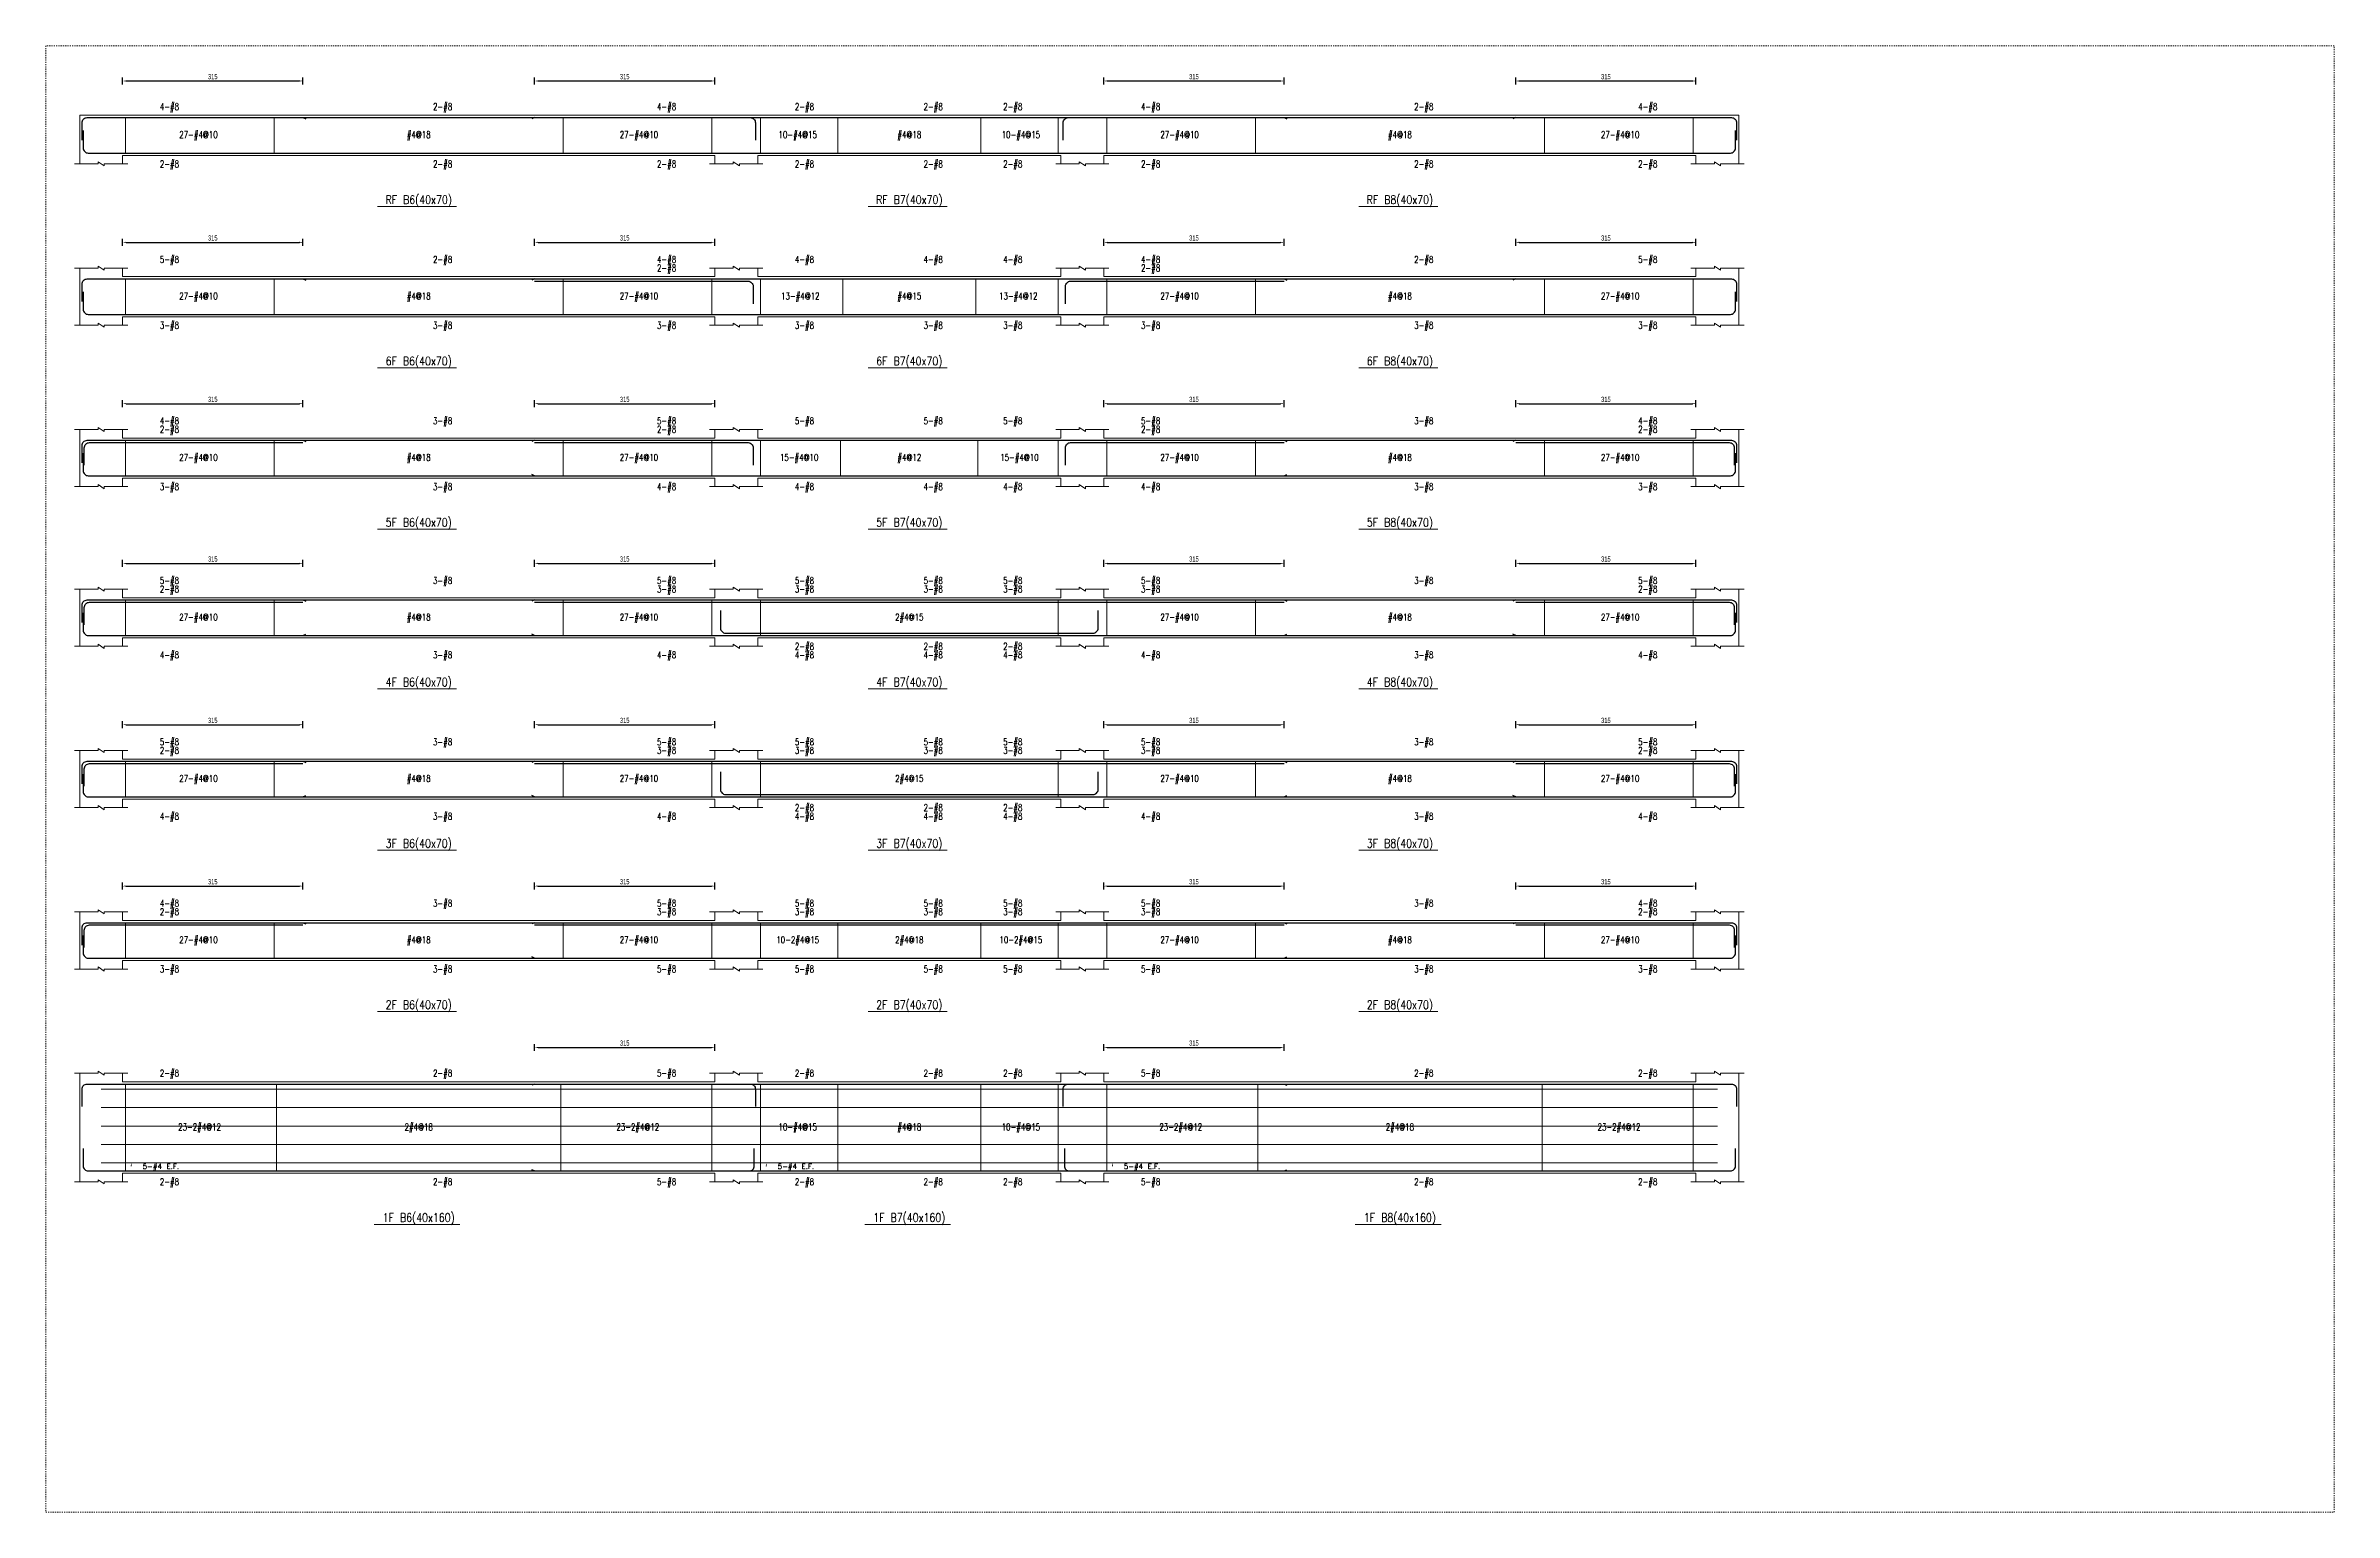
# Model space of a CAD drawing. Header units: millimetres. Extents: x 0 to 20200, y -8178 to -3000.
# Drawn here: x 0 to 4000, y -5564 to -3000 of the extents above; entities that cross this region are included whole.
import ezdxf
from ezdxf.enums import TextEntityAlignment as Align

# ---------------------------------------------------------------- set-up
doc = ezdxf.new("R2010")
doc.units = ezdxf.units.MM
doc.linetypes.add('DOT', pattern=[4, 2, -2])
for name, color, linetype in [('stirrup-txt', 1, 'Continuous'), ('主筋文字', 1, 'Continuous'), ('主筋文字引線', 4, 'Continuous'), ('主筋線', 3, 'Continuous'), ('剪力筋文字引線', 2, 'Continuous'), ('剪力筋線', 1, 'Continuous'), ('圖框', 132, 'DOT'), ('尺寸標註-字串', 2, 'Continuous'), ('扭力筋文字', 1, 'Continuous'), ('扭力筋文字引線', 2, 'Continuous'), ('扭力筋線', 2, 'Continuous'), ('梁柱截斷記號', 3, 'Continuous'), ('梁跨名稱', 4, 'Continuous'), ('梁跨名稱底線', 2, 'Continuous'), ('邊界線', 2, 'Continuous')]:
    doc.layers.add(name, color=color, linetype=linetype)
doc.styles.add('note', font='txt', dxfattribs={"width": 0.666667, "height": 9})
doc.styles.add('txt', font='txt.shx', dxfattribs={"height": 0.2, "bigfont": 'chineset.shx'})
doc.dimstyles.new('BeamRebarDim', dxfattribs={"dimtxt": 12, "dimasz": 6, "dimexe": 6, "dimexo": 1, "dimgap": 3, "dimtad": 1, "dimdec": 0, "dimdsep": 46, "dimtxsty": 'note', "dimcen": 2.5, "dimclrd": 256, "dimclre": 256, "dimclrt": 256, "dimadec": 0, "dimazin": 0, "dimtfac": 1, "dimtmove": 0, "dimatfit": 3, "dimfxl": 1, "dimtolj": 1, "dimarcsym": 0})

msp = doc.modelspace()

# ---------------------------------------------------------------- texts
at = {"layer": 'stirrup-txt', "style": 'txt', "width": 0.75}
for s, p in [('27-#4@10', (266.9, -3161.6)), ('#4@18', (651.9, -3161.6)), ('27-#4@10', (1036.9, -3161.6)), ('10-#4@15', (1314.4, -3161.6)), ('#4@18', (1509.4, -3161.6)), ('10-#4@15', (1704.4, -3161.6)), ('27-#4@10', (1981.9, -3161.6)), ('#4@18', (2366.9, -3161.6)), ('27-#4@10', (2751.9, -3161.6)), ('27-#4@10', (266.9, -3443.7)), ('#4@18', (651.9, -3443.7)), ('27-#4@10', (1036.9, -3443.7)), ('13-#4@12', (1318.9, -3443.7)), ('#4@15', (1509.4, -3443.7)), ('13-#4@12', (1699.9, -3443.7)), ('27-#4@10', (1981.9, -3443.7)), ('#4@18', (2366.9, -3443.7)), ('27-#4@10', (2751.9, -3443.7)), ('27-#4@10', (266.9, -3725.8)), ('#4@18', (651.9, -3725.8)), ('27-#4@10', (1036.9, -3725.8)), ('15-#4@10', (1316.9, -3725.8)), ('#4@12', (1509.4, -3725.8)), ('15-#4@10', (1701.9, -3725.8)), ('27-#4@10', (1981.9, -3725.8)), ('#4@18', (2366.9, -3725.8)), ('27-#4@10', (2751.9, -3725.8)), ('27-#4@10', (266.9, -4005)), ('#4@18', (651.9, -4005)), ('27-#4@10', (1036.9, -4005)), ('2#4@15', (1509.4, -4005)), ('27-#4@10', (1981.9, -4005)), ('#4@18', (2366.9, -4005)), ('27-#4@10', (2751.9, -4005)), ('27-#4@10', (266.9, -4287.1)), ('#4@18', (651.9, -4287.1)), ('27-#4@10', (1036.9, -4287.1)), ('2#4@15', (1509.4, -4287.1)), ('27-#4@10', (1981.9, -4287.1)), ('#4@18', (2366.9, -4287.1)), ('27-#4@10', (2751.9, -4287.1)), ('27-#4@10', (266.9, -4569.2)), ('#4@18', (651.9, -4569.2)), ('27-#4@10', (1036.9, -4569.2)), ('10-2#4@15', (1314.4, -4569.2)), ('2#4@18', (1509.4, -4569.2)), ('10-2#4@15', (1704.4, -4569.2)), ('27-#4@10', (1981.9, -4569.2)), ('#4@18', (2366.9, -4569.2)), ('27-#4@10', (2751.9, -4569.2)), ('23-2#4@12', (268.9, -4896.3)), ('2#4@18', (651.9, -4896.3)), ('23-2#4@12', (1034.9, -4896.3)), ('10-#4@15', (1314.4, -4896.3)), ('#4@18', (1509.4, -4896.3)), ('10-#4@15', (1704.4, -4896.3)), ('23-2#4@12', (1983.9, -4896.3)), ('2#4@18', (2366.9, -4896.3)), ('23-2#4@12', (2749.9, -4896.3))]:
    msp.add_text(s, height=12, dxfattribs=at).set_placement(p, align=Align.CENTER)
at = {"layer": '主筋文字', "style": 'txt', "width": 0.75}
for s, p in [('4-#8', (199.4, -3106.6)), ('2-#8', (676.9, -3106.6)), ('4-#8', (1068.4, -3106.6)), ('2-#8', (1309.4, -3106.6)), ('2-#8', (1534.4, -3106.6)), ('2-#8', (1673.4, -3106.6)), ('4-#8', (1914.4, -3106.6)), ('2-#8', (2391.9, -3106.6)), ('4-#8', (2783.4, -3106.6)), ('2-#8', (199.4, -3206.6)), ('2-#8', (676.9, -3206.6)), ('2-#8', (1068.4, -3206.6)), ('2-#8', (1309.4, -3206.6)), ('2-#8', (1534.4, -3206.6)), ('2-#8', (1673.4, -3206.6)), ('2-#8', (1914.4, -3206.6)), ('2-#8', (2391.9, -3206.6)), ('2-#8', (2783.4, -3206.6)), ('5-#8', (199.4, -3373.7)), ('2-#8', (676.9, -3373.7)), ('4-#8', (1068.4, -3373.7)), ('2-#8', (1068.4, -3388.7)), ('4-#8', (1309.4, -3373.7)), ('4-#8', (1534.4, -3373.7)), ('4-#8', (1673.4, -3373.7)), ('4-#8', (1914.4, -3373.7)), ('2-#8', (1914.4, -3388.7)), ('2-#8', (2391.9, -3373.7)), ('5-#8', (2783.4, -3373.7)), ('3-#8', (199.4, -3488.7)), ('3-#8', (676.9, -3488.7)), ('3-#8', (1068.4, -3488.7)), ('3-#8', (1309.4, -3488.7)), ('3-#8', (1534.4, -3488.7)), ('3-#8', (1673.4, -3488.7)), ('3-#8', (1914.4, -3488.7)), ('3-#8', (2391.9, -3488.7)), ('3-#8', (2783.4, -3488.7)), ('4-#8', (199.4, -3655.8)), ('2-#8', (199.4, -3670.8)), ('3-#8', (676.9, -3655.8)), ('5-#8', (1068.4, -3655.8)), ('2-#8', (1068.4, -3670.8)), ('5-#8', (1309.4, -3655.8)), ('5-#8', (1534.4, -3655.8)), ('5-#8', (1673.4, -3655.8)), ('5-#8', (1914.4, -3655.8)), ('2-#8', (1914.4, -3670.8)), ('3-#8', (2391.9, -3655.8)), ('4-#8', (2783.4, -3655.8)), ('2-#8', (2783.4, -3670.8)), ('3-#8', (199.4, -3770.8)), ('3-#8', (676.9, -3770.8)), ('4-#8', (1068.4, -3770.8)), ('4-#8', (1309.4, -3770.8)), ('4-#8', (1534.4, -3770.8)), ('4-#8', (1673.4, -3770.8)), ('4-#8', (1914.4, -3770.8)), ('3-#8', (2391.9, -3770.8)), ('3-#8', (2783.4, -3770.8)), ('5-#8', (199.4, -3935)), ('2-#8', (199.4, -3950)), ('3-#8', (676.9, -3935)), ('5-#8', (1068.4, -3935)), ('3-#8', (1068.4, -3950)), ('5-#8', (1309.4, -3935)), ('3-#8', (1309.4, -3950)), ('5-#8', (1534.4, -3935)), ('3-#8', (1534.4, -3950)), ('5-#8', (1673.4, -3935)), ('3-#8', (1673.4, -3950)), ('5-#8', (1914.4, -3935)), ('3-#8', (1914.4, -3950)), ('3-#8', (2391.9, -3935)), ('5-#8', (2783.4, -3935)), ('2-#8', (2783.4, -3950)), ('4-#8', (199.4, -4065)), ('3-#8', (676.9, -4065)), ('4-#8', (1068.4, -4065)), ('2-#8', (1309.4, -4050)), ('4-#8', (1309.4, -4065)), ('2-#8', (1534.4, -4050)), ('4-#8', (1534.4, -4065)), ('2-#8', (1673.4, -4050)), ('4-#8', (1673.4, -4065)), ('4-#8', (1914.4, -4065)), ('3-#8', (2391.9, -4065)), ('4-#8', (2783.4, -4065)), ('5-#8', (199.4, -4217.1)), ('2-#8', (199.4, -4232.1)), ('3-#8', (676.9, -4217.1)), ('5-#8', (1068.4, -4217.1)), ('3-#8', (1068.4, -4232.1)), ('5-#8', (1309.4, -4217.1)), ('3-#8', (1309.4, -4232.1)), ('5-#8', (1534.4, -4217.1)), ('3-#8', (1534.4, -4232.1)), ('5-#8', (1673.4, -4217.1)), ('3-#8', (1673.4, -4232.1)), ('5-#8', (1914.4, -4217.1)), ('3-#8', (1914.4, -4232.1)), ('3-#8', (2391.9, -4217.1)), ('5-#8', (2783.4, -4217.1)), ('2-#8', (2783.4, -4232.1)), ('4-#8', (199.4, -4347.1)), ('3-#8', (676.9, -4347.1)), ('4-#8', (1068.4, -4347.1)), ('2-#8', (1309.4, -4332.1)), ('4-#8', (1309.4, -4347.1)), ('2-#8', (1534.4, -4332.1)), ('4-#8', (1534.4, -4347.1)), ('2-#8', (1673.4, -4332.1)), ('4-#8', (1673.4, -4347.1)), ('4-#8', (1914.4, -4347.1)), ('3-#8', (2391.9, -4347.1)), ('4-#8', (2783.4, -4347.1)), ('4-#8', (199.4, -4499.2)), ('2-#8', (199.4, -4514.2)), ('3-#8', (676.9, -4499.2)), ('5-#8', (1068.4, -4499.2)), ('3-#8', (1068.4, -4514.2)), ('5-#8', (1309.4, -4499.2)), ('3-#8', (1309.4, -4514.2)), ('5-#8', (1534.4, -4499.2)), ('3-#8', (1534.4, -4514.2)), ('5-#8', (1673.4, -4499.2)), ('3-#8', (1673.4, -4514.2)), ('5-#8', (1914.4, -4499.2)), ('3-#8', (1914.4, -4514.2)), ('3-#8', (2391.9, -4499.2)), ('4-#8', (2783.4, -4499.2)), ('2-#8', (2783.4, -4514.2)), ('3-#8', (199.4, -4614.2)), ('3-#8', (676.9, -4614.2)), ('5-#8', (1068.4, -4614.2)), ('5-#8', (1309.4, -4614.2)), ('5-#8', (1534.4, -4614.2)), ('5-#8', (1673.4, -4614.2)), ('5-#8', (1914.4, -4614.2)), ('3-#8', (2391.9, -4614.2)), ('3-#8', (2783.4, -4614.2)), ('2-#8', (199.4, -4796.3)), ('2-#8', (676.9, -4796.3)), ('5-#8', (1068.4, -4796.3)), ('2-#8', (1309.4, -4796.3)), ('2-#8', (1534.4, -4796.3)), ('2-#8', (1673.4, -4796.3)), ('5-#8', (1914.4, -4796.3)), ('2-#8', (2391.9, -4796.3)), ('2-#8', (2783.4, -4796.3)), ('2-#8', (199.4, -4986.3)), ('2-#8', (676.9, -4986.3)), ('5-#8', (1068.4, -4986.3)), ('2-#8', (1309.4, -4986.3)), ('2-#8', (1534.4, -4986.3)), ('2-#8', (1673.4, -4986.3)), ('5-#8', (1914.4, -4986.3)), ('2-#8', (2391.9, -4986.3)), ('2-#8', (2783.4, -4986.3))]:
    msp.add_text(s, height=12, dxfattribs=at).set_placement(p, align=Align.MIDDLE_LEFT)
at = {"layer": '扭力筋文字', "style": 'txt'}
for p in [(169.4, -4959.3), (1279.4, -4959.3), (1884.4, -4959.3)]:
    msp.add_text('5-#4 E.F.', height=9, dxfattribs=at).set_placement(p, align=Align.MIDDLE_LEFT)
at = {"layer": '梁跨名稱', "style": 'txt', "width": 0.8}
for s, p in [('RF B6(40x70)', (651.9, -3276.6)), ('RF B7(40x70)', (1509.4, -3276.6)), ('RF B8(40x70)', (2366.9, -3276.6)), ('6F B6(40x70)', (651.9, -3558.7)), ('6F B7(40x70)', (1509.4, -3558.7)), ('6F B8(40x70)', (2366.9, -3558.7)), ('5F B6(40x70)', (651.9, -3840.8)), ('5F B7(40x70)', (1509.4, -3840.8)), ('5F B8(40x70)', (2366.9, -3840.8)), ('4F B6(40x70)', (651.9, -4120)), ('4F B7(40x70)', (1509.4, -4120)), ('4F B8(40x70)', (2366.9, -4120)), ('3F B6(40x70)', (651.9, -4402.1)), ('3F B7(40x70)', (1509.4, -4402.1)), ('3F B8(40x70)', (2366.9, -4402.1)), ('2F B6(40x70)', (651.9, -4684.2)), ('2F B7(40x70)', (1509.4, -4684.2)), ('2F B8(40x70)', (2366.9, -4684.2)), ('1F B6(40x160)', (651.9, -5056.3)), ('1F B7(40x160)', (1509.4, -5056.3)), ('1F B8(40x160)', (2366.9, -5056.3))]:
    msp.add_text(s, height=15, dxfattribs=at).set_placement(p, align=Align.CENTER)

# ---------------------------------------------------------------- blocks, each defined once
blk = doc.blocks.new('*D18')
at = {"layer": 'Defpoints', "color": 0}
for p in [(134.4, -3068.6), (449.4, -3061.6), (449.4, -3068.6)]:
    blk.add_point(p, dxfattribs=at)
at = {"layer": '尺寸標註-字串', "lineweight": -2}
for p, q in [((134.4, -3067.6), (134.4, -3055.6)), ((140.4, -3061.6), (443.4, -3061.6)), ((449.4, -3067.6), (449.4, -3055.6))]:
    blk.add_line(p, q, dxfattribs=at)
at = {"layer": '尺寸標註-字串'}
for points in [[(140.4, -3060.6), (140.4, -3062.6), (134.4, -3061.6)], [(443.4, -3062.6), (443.4, -3060.6), (449.4, -3061.6)]]:
    blk.add_solid(points, dxfattribs=at)
at = {"layer": '尺寸標註-字串', "insert": (291.9, -3054), "char_height": 9, "attachment_point": 5, "style": 'note'}
blk.add_mtext('\\A1;315', dxfattribs=at)
blk = doc.blocks.new('*D19')
at = {"layer": 'Defpoints', "color": 0}
for p in [(854.4, -3068.6), (1169.4, -3061.6), (1169.4, -3068.6)]:
    blk.add_point(p, dxfattribs=at)
at = {"layer": '尺寸標註-字串', "lineweight": -2}
for p, q in [((854.4, -3067.6), (854.4, -3055.6)), ((860.4, -3061.6), (1163.4, -3061.6)), ((1169.4, -3067.6), (1169.4, -3055.6))]:
    blk.add_line(p, q, dxfattribs=at)
at = {"layer": '尺寸標註-字串'}
for points in [[(860.4, -3060.6), (860.4, -3062.6), (854.4, -3061.6)], [(1163.4, -3062.6), (1163.4, -3060.6), (1169.4, -3061.6)]]:
    blk.add_solid(points, dxfattribs=at)
at = {"layer": '尺寸標註-字串', "insert": (1011.9, -3054), "char_height": 9, "attachment_point": 5, "style": 'note'}
blk.add_mtext('\\A1;315', dxfattribs=at)
blk = doc.blocks.new('*D20')
at = {"layer": 'Defpoints', "color": 0}
for p in [(1849.4, -3068.6), (2164.4, -3061.6), (2164.4, -3068.6)]:
    blk.add_point(p, dxfattribs=at)
at = {"layer": '尺寸標註-字串', "lineweight": -2}
for p, q in [((1849.4, -3067.6), (1849.4, -3055.6)), ((1855.4, -3061.6), (2158.4, -3061.6)), ((2164.4, -3067.6), (2164.4, -3055.6))]:
    blk.add_line(p, q, dxfattribs=at)
at = {"layer": '尺寸標註-字串'}
for points in [[(1855.4, -3060.6), (1855.4, -3062.6), (1849.4, -3061.6)], [(2158.4, -3062.6), (2158.4, -3060.6), (2164.4, -3061.6)]]:
    blk.add_solid(points, dxfattribs=at)
at = {"layer": '尺寸標註-字串', "insert": (2006.9, -3054), "char_height": 9, "attachment_point": 5, "style": 'note'}
blk.add_mtext('\\A1;315', dxfattribs=at)
blk = doc.blocks.new('*D21')
at = {"layer": 'Defpoints', "color": 0}
for p in [(2569.4, -3068.6), (2884.4, -3061.6), (2884.4, -3068.6)]:
    blk.add_point(p, dxfattribs=at)
at = {"layer": '尺寸標註-字串', "lineweight": -2}
for p, q in [((2569.4, -3067.6), (2569.4, -3055.6)), ((2575.4, -3061.6), (2878.4, -3061.6)), ((2884.4, -3067.6), (2884.4, -3055.6))]:
    blk.add_line(p, q, dxfattribs=at)
at = {"layer": '尺寸標註-字串'}
for points in [[(2575.4, -3060.6), (2575.4, -3062.6), (2569.4, -3061.6)], [(2878.4, -3062.6), (2878.4, -3060.6), (2884.4, -3061.6)]]:
    blk.add_solid(points, dxfattribs=at)
at = {"layer": '尺寸標註-字串', "insert": (2726.9, -3054), "char_height": 9, "attachment_point": 5, "style": 'note'}
blk.add_mtext('\\A1;315', dxfattribs=at)
blk = doc.blocks.new('*D22')
at = {"layer": 'Defpoints', "color": 0}
for p in [(134.4, -3350.7), (449.4, -3343.7), (449.4, -3350.7)]:
    blk.add_point(p, dxfattribs=at)
at = {"layer": '尺寸標註-字串', "lineweight": -2}
for p, q in [((134.4, -3349.7), (134.4, -3337.7)), ((140.4, -3343.7), (443.4, -3343.7)), ((449.4, -3349.7), (449.4, -3337.7))]:
    blk.add_line(p, q, dxfattribs=at)
at = {"layer": '尺寸標註-字串'}
for points in [[(140.4, -3342.7), (140.4, -3344.7), (134.4, -3343.7)], [(443.4, -3344.7), (443.4, -3342.7), (449.4, -3343.7)]]:
    blk.add_solid(points, dxfattribs=at)
at = {"layer": '尺寸標註-字串', "insert": (291.9, -3336.1), "char_height": 9, "attachment_point": 5, "style": 'note'}
blk.add_mtext('\\A1;315', dxfattribs=at)
blk = doc.blocks.new('*D23')
at = {"layer": 'Defpoints', "color": 0}
for p in [(854.4, -3350.7), (1169.4, -3343.7), (1169.4, -3350.7)]:
    blk.add_point(p, dxfattribs=at)
at = {"layer": '尺寸標註-字串', "lineweight": -2}
for p, q in [((854.4, -3349.7), (854.4, -3337.7)), ((860.4, -3343.7), (1163.4, -3343.7)), ((1169.4, -3349.7), (1169.4, -3337.7))]:
    blk.add_line(p, q, dxfattribs=at)
at = {"layer": '尺寸標註-字串'}
for points in [[(860.4, -3342.7), (860.4, -3344.7), (854.4, -3343.7)], [(1163.4, -3344.7), (1163.4, -3342.7), (1169.4, -3343.7)]]:
    blk.add_solid(points, dxfattribs=at)
at = {"layer": '尺寸標註-字串', "insert": (1011.9, -3336.1), "char_height": 9, "attachment_point": 5, "style": 'note'}
blk.add_mtext('\\A1;315', dxfattribs=at)
blk = doc.blocks.new('*D24')
at = {"layer": 'Defpoints', "color": 0}
for p in [(1849.4, -3350.7), (2164.4, -3343.7), (2164.4, -3350.7)]:
    blk.add_point(p, dxfattribs=at)
at = {"layer": '尺寸標註-字串', "lineweight": -2}
for p, q in [((1849.4, -3349.7), (1849.4, -3337.7)), ((1855.4, -3343.7), (2158.4, -3343.7)), ((2164.4, -3349.7), (2164.4, -3337.7))]:
    blk.add_line(p, q, dxfattribs=at)
at = {"layer": '尺寸標註-字串'}
for points in [[(1855.4, -3342.7), (1855.4, -3344.7), (1849.4, -3343.7)], [(2158.4, -3344.7), (2158.4, -3342.7), (2164.4, -3343.7)]]:
    blk.add_solid(points, dxfattribs=at)
at = {"layer": '尺寸標註-字串', "insert": (2006.9, -3336.1), "char_height": 9, "attachment_point": 5, "style": 'note'}
blk.add_mtext('\\A1;315', dxfattribs=at)
blk = doc.blocks.new('*D25')
at = {"layer": 'Defpoints', "color": 0}
for p in [(2569.4, -3350.7), (2884.4, -3343.7), (2884.4, -3350.7)]:
    blk.add_point(p, dxfattribs=at)
at = {"layer": '尺寸標註-字串', "lineweight": -2}
for p, q in [((2569.4, -3349.7), (2569.4, -3337.7)), ((2575.4, -3343.7), (2878.4, -3343.7)), ((2884.4, -3349.7), (2884.4, -3337.7))]:
    blk.add_line(p, q, dxfattribs=at)
at = {"layer": '尺寸標註-字串'}
for points in [[(2575.4, -3342.7), (2575.4, -3344.7), (2569.4, -3343.7)], [(2878.4, -3344.7), (2878.4, -3342.7), (2884.4, -3343.7)]]:
    blk.add_solid(points, dxfattribs=at)
at = {"layer": '尺寸標註-字串', "insert": (2726.9, -3336.1), "char_height": 9, "attachment_point": 5, "style": 'note'}
blk.add_mtext('\\A1;315', dxfattribs=at)
blk = doc.blocks.new('*D26')
at = {"layer": 'Defpoints', "color": 0}
for p in [(134.4, -3632.8), (449.4, -3625.8), (449.4, -3632.8)]:
    blk.add_point(p, dxfattribs=at)
at = {"layer": '尺寸標註-字串', "lineweight": -2}
for p, q in [((134.4, -3631.8), (134.4, -3619.8)), ((140.4, -3625.8), (443.4, -3625.8)), ((449.4, -3631.8), (449.4, -3619.8))]:
    blk.add_line(p, q, dxfattribs=at)
at = {"layer": '尺寸標註-字串'}
for points in [[(140.4, -3624.8), (140.4, -3626.8), (134.4, -3625.8)], [(443.4, -3626.8), (443.4, -3624.8), (449.4, -3625.8)]]:
    blk.add_solid(points, dxfattribs=at)
at = {"layer": '尺寸標註-字串', "insert": (291.9, -3618.2), "char_height": 9, "attachment_point": 5, "style": 'note'}
blk.add_mtext('\\A1;315', dxfattribs=at)
blk = doc.blocks.new('*D27')
at = {"layer": 'Defpoints', "color": 0}
for p in [(854.4, -3632.8), (1169.4, -3625.8), (1169.4, -3632.8)]:
    blk.add_point(p, dxfattribs=at)
at = {"layer": '尺寸標註-字串', "lineweight": -2}
for p, q in [((854.4, -3631.8), (854.4, -3619.8)), ((860.4, -3625.8), (1163.4, -3625.8)), ((1169.4, -3631.8), (1169.4, -3619.8))]:
    blk.add_line(p, q, dxfattribs=at)
at = {"layer": '尺寸標註-字串'}
for points in [[(860.4, -3624.8), (860.4, -3626.8), (854.4, -3625.8)], [(1163.4, -3626.8), (1163.4, -3624.8), (1169.4, -3625.8)]]:
    blk.add_solid(points, dxfattribs=at)
at = {"layer": '尺寸標註-字串', "insert": (1011.9, -3618.2), "char_height": 9, "attachment_point": 5, "style": 'note'}
blk.add_mtext('\\A1;315', dxfattribs=at)
blk = doc.blocks.new('*D28')
at = {"layer": 'Defpoints', "color": 0}
for p in [(1849.4, -3632.8), (2164.4, -3625.8), (2164.4, -3632.8)]:
    blk.add_point(p, dxfattribs=at)
at = {"layer": '尺寸標註-字串', "lineweight": -2}
for p, q in [((1849.4, -3631.8), (1849.4, -3619.8)), ((1855.4, -3625.8), (2158.4, -3625.8)), ((2164.4, -3631.8), (2164.4, -3619.8))]:
    blk.add_line(p, q, dxfattribs=at)
at = {"layer": '尺寸標註-字串'}
for points in [[(1855.4, -3624.8), (1855.4, -3626.8), (1849.4, -3625.8)], [(2158.4, -3626.8), (2158.4, -3624.8), (2164.4, -3625.8)]]:
    blk.add_solid(points, dxfattribs=at)
at = {"layer": '尺寸標註-字串', "insert": (2006.9, -3618.2), "char_height": 9, "attachment_point": 5, "style": 'note'}
blk.add_mtext('\\A1;315', dxfattribs=at)
blk = doc.blocks.new('*D29')
at = {"layer": 'Defpoints', "color": 0}
for p in [(2569.4, -3632.8), (2884.4, -3625.8), (2884.4, -3632.8)]:
    blk.add_point(p, dxfattribs=at)
at = {"layer": '尺寸標註-字串', "lineweight": -2}
for p, q in [((2569.4, -3631.8), (2569.4, -3619.8)), ((2575.4, -3625.8), (2878.4, -3625.8)), ((2884.4, -3631.8), (2884.4, -3619.8))]:
    blk.add_line(p, q, dxfattribs=at)
at = {"layer": '尺寸標註-字串'}
for points in [[(2575.4, -3624.8), (2575.4, -3626.8), (2569.4, -3625.8)], [(2878.4, -3626.8), (2878.4, -3624.8), (2884.4, -3625.8)]]:
    blk.add_solid(points, dxfattribs=at)
at = {"layer": '尺寸標註-字串', "insert": (2726.9, -3618.2), "char_height": 9, "attachment_point": 5, "style": 'note'}
blk.add_mtext('\\A1;315', dxfattribs=at)
blk = doc.blocks.new('*D30')
at = {"layer": 'Defpoints', "color": 0}
for p in [(134.375, -3912), (449.375, -3905), (449.375, -3912)]:
    blk.add_point(p, dxfattribs=at)
at = {"layer": '尺寸標註-字串', "lineweight": -2}
for p, q in [((134.375, -3911), (134.375, -3899)), ((140.375, -3905), (443.375, -3905)), ((449.375, -3911), (449.375, -3899))]:
    blk.add_line(p, q, dxfattribs=at)
at = {"layer": '尺寸標註-字串'}
for points in [[(140.375, -3904), (140.375, -3906), (134.375, -3905)], [(443.375, -3906), (443.375, -3904), (449.375, -3905)]]:
    blk.add_solid(points, dxfattribs=at)
at = {"layer": '尺寸標註-字串', "insert": (291.875, -3897.4055), "char_height": 9, "attachment_point": 5, "style": 'note'}
blk.add_mtext('\\A1;315', dxfattribs=at)
blk = doc.blocks.new('*D31')
at = {"layer": 'Defpoints', "color": 0}
for p in [(854.375, -3912), (1169.375, -3905), (1169.375, -3912)]:
    blk.add_point(p, dxfattribs=at)
at = {"layer": '尺寸標註-字串', "lineweight": -2}
for p, q in [((854.375, -3911), (854.375, -3899)), ((860.375, -3905), (1163.375, -3905)), ((1169.375, -3911), (1169.375, -3899))]:
    blk.add_line(p, q, dxfattribs=at)
at = {"layer": '尺寸標註-字串'}
for points in [[(860.375, -3904), (860.375, -3906), (854.375, -3905)], [(1163.375, -3906), (1163.375, -3904), (1169.375, -3905)]]:
    blk.add_solid(points, dxfattribs=at)
at = {"layer": '尺寸標註-字串', "insert": (1011.875, -3897.4055), "char_height": 9, "attachment_point": 5, "style": 'note'}
blk.add_mtext('\\A1;315', dxfattribs=at)
blk = doc.blocks.new('*D32')
at = {"layer": 'Defpoints', "color": 0}
for p in [(1849.375, -3912), (2164.375, -3905), (2164.375, -3912)]:
    blk.add_point(p, dxfattribs=at)
at = {"layer": '尺寸標註-字串', "lineweight": -2}
for p, q in [((1849.375, -3911), (1849.375, -3899)), ((1855.375, -3905), (2158.375, -3905)), ((2164.375, -3911), (2164.375, -3899))]:
    blk.add_line(p, q, dxfattribs=at)
at = {"layer": '尺寸標註-字串'}
for points in [[(1855.375, -3904), (1855.375, -3906), (1849.375, -3905)], [(2158.375, -3906), (2158.375, -3904), (2164.375, -3905)]]:
    blk.add_solid(points, dxfattribs=at)
at = {"layer": '尺寸標註-字串', "insert": (2006.875, -3897.4055), "char_height": 9, "attachment_point": 5, "style": 'note'}
blk.add_mtext('\\A1;315', dxfattribs=at)
blk = doc.blocks.new('*D33')
at = {"layer": 'Defpoints', "color": 0}
for p in [(2569.375, -3912), (2884.375, -3905), (2884.375, -3912)]:
    blk.add_point(p, dxfattribs=at)
at = {"layer": '尺寸標註-字串', "lineweight": -2}
for p, q in [((2569.375, -3911), (2569.375, -3899)), ((2575.375, -3905), (2878.375, -3905)), ((2884.375, -3911), (2884.375, -3899))]:
    blk.add_line(p, q, dxfattribs=at)
at = {"layer": '尺寸標註-字串'}
for points in [[(2575.375, -3904), (2575.375, -3906), (2569.375, -3905)], [(2878.375, -3906), (2878.375, -3904), (2884.375, -3905)]]:
    blk.add_solid(points, dxfattribs=at)
at = {"layer": '尺寸標註-字串', "insert": (2726.875, -3897.4055), "char_height": 9, "attachment_point": 5, "style": 'note'}
blk.add_mtext('\\A1;315', dxfattribs=at)
blk = doc.blocks.new('*D34')
at = {"layer": 'Defpoints', "color": 0}
for p in [(134.375, -4194.109375), (449.375, -4187.109375), (449.375, -4194.109375)]:
    blk.add_point(p, dxfattribs=at)
at = {"layer": '尺寸標註-字串', "lineweight": -2}
for p, q in [((134.375, -4193.109375), (134.375, -4181.109375)), ((140.375, -4187.109375), (443.375, -4187.109375)), ((449.375, -4193.109375), (449.375, -4181.109375))]:
    blk.add_line(p, q, dxfattribs=at)
at = {"layer": '尺寸標註-字串'}
for points in [[(140.375, -4186.109375), (140.375, -4188.109375), (134.375, -4187.109375)], [(443.375, -4188.109375), (443.375, -4186.109375), (449.375, -4187.109375)]]:
    blk.add_solid(points, dxfattribs=at)
at = {"layer": '尺寸標註-字串', "insert": (291.875, -4179.514875), "char_height": 9, "attachment_point": 5, "style": 'note'}
blk.add_mtext('\\A1;315', dxfattribs=at)
blk = doc.blocks.new('*D35')
at = {"layer": 'Defpoints', "color": 0}
for p in [(854.375, -4194.109375), (1169.375, -4187.109375), (1169.375, -4194.109375)]:
    blk.add_point(p, dxfattribs=at)
at = {"layer": '尺寸標註-字串', "lineweight": -2}
for p, q in [((854.375, -4193.109375), (854.375, -4181.109375)), ((860.375, -4187.109375), (1163.375, -4187.109375)), ((1169.375, -4193.109375), (1169.375, -4181.109375))]:
    blk.add_line(p, q, dxfattribs=at)
at = {"layer": '尺寸標註-字串'}
for points in [[(860.375, -4186.109375), (860.375, -4188.109375), (854.375, -4187.109375)], [(1163.375, -4188.109375), (1163.375, -4186.109375), (1169.375, -4187.109375)]]:
    blk.add_solid(points, dxfattribs=at)
at = {"layer": '尺寸標註-字串', "insert": (1011.875, -4179.514875), "char_height": 9, "attachment_point": 5, "style": 'note'}
blk.add_mtext('\\A1;315', dxfattribs=at)
blk = doc.blocks.new('*D36')
at = {"layer": 'Defpoints', "color": 0}
for p in [(1849.375, -4194.109375), (2164.375, -4187.109375), (2164.375, -4194.109375)]:
    blk.add_point(p, dxfattribs=at)
at = {"layer": '尺寸標註-字串', "lineweight": -2}
for p, q in [((1849.375, -4193.109375), (1849.375, -4181.109375)), ((1855.375, -4187.109375), (2158.375, -4187.109375)), ((2164.375, -4193.109375), (2164.375, -4181.109375))]:
    blk.add_line(p, q, dxfattribs=at)
at = {"layer": '尺寸標註-字串'}
for points in [[(1855.375, -4186.109375), (1855.375, -4188.109375), (1849.375, -4187.109375)], [(2158.375, -4188.109375), (2158.375, -4186.109375), (2164.375, -4187.109375)]]:
    blk.add_solid(points, dxfattribs=at)
at = {"layer": '尺寸標註-字串', "insert": (2006.875, -4179.514875), "char_height": 9, "attachment_point": 5, "style": 'note'}
blk.add_mtext('\\A1;315', dxfattribs=at)
blk = doc.blocks.new('*D37')
at = {"layer": 'Defpoints', "color": 0}
for p in [(2569.375, -4194.109375), (2884.375, -4187.109375), (2884.375, -4194.109375)]:
    blk.add_point(p, dxfattribs=at)
at = {"layer": '尺寸標註-字串', "lineweight": -2}
for p, q in [((2569.375, -4193.109375), (2569.375, -4181.109375)), ((2575.375, -4187.109375), (2878.375, -4187.109375)), ((2884.375, -4193.109375), (2884.375, -4181.109375))]:
    blk.add_line(p, q, dxfattribs=at)
at = {"layer": '尺寸標註-字串'}
for points in [[(2575.375, -4186.109375), (2575.375, -4188.109375), (2569.375, -4187.109375)], [(2878.375, -4188.109375), (2878.375, -4186.109375), (2884.375, -4187.109375)]]:
    blk.add_solid(points, dxfattribs=at)
at = {"layer": '尺寸標註-字串', "insert": (2726.875, -4179.514875), "char_height": 9, "attachment_point": 5, "style": 'note'}
blk.add_mtext('\\A1;315', dxfattribs=at)
blk = doc.blocks.new('*D38')
at = {"layer": 'Defpoints', "color": 0}
for p in [(134.375, -4476.21875), (449.375, -4469.21875), (449.375, -4476.21875)]:
    blk.add_point(p, dxfattribs=at)
at = {"layer": '尺寸標註-字串', "lineweight": -2}
for p, q in [((134.375, -4475.21875), (134.375, -4463.21875)), ((140.375, -4469.21875), (443.375, -4469.21875)), ((449.375, -4475.21875), (449.375, -4463.21875))]:
    blk.add_line(p, q, dxfattribs=at)
at = {"layer": '尺寸標註-字串'}
for points in [[(140.375, -4468.21875), (140.375, -4470.21875), (134.375, -4469.21875)], [(443.375, -4470.21875), (443.375, -4468.21875), (449.375, -4469.21875)]]:
    blk.add_solid(points, dxfattribs=at)
at = {"layer": '尺寸標註-字串', "insert": (291.875, -4461.62425), "char_height": 9, "attachment_point": 5, "style": 'note'}
blk.add_mtext('\\A1;315', dxfattribs=at)
blk = doc.blocks.new('*D39')
at = {"layer": 'Defpoints', "color": 0}
for p in [(854.375, -4476.21875), (1169.375, -4469.21875), (1169.375, -4476.21875)]:
    blk.add_point(p, dxfattribs=at)
at = {"layer": '尺寸標註-字串', "lineweight": -2}
for p, q in [((854.375, -4475.21875), (854.375, -4463.21875)), ((860.375, -4469.21875), (1163.375, -4469.21875)), ((1169.375, -4475.21875), (1169.375, -4463.21875))]:
    blk.add_line(p, q, dxfattribs=at)
at = {"layer": '尺寸標註-字串'}
for points in [[(860.375, -4468.21875), (860.375, -4470.21875), (854.375, -4469.21875)], [(1163.375, -4470.21875), (1163.375, -4468.21875), (1169.375, -4469.21875)]]:
    blk.add_solid(points, dxfattribs=at)
at = {"layer": '尺寸標註-字串', "insert": (1011.875, -4461.62425), "char_height": 9, "attachment_point": 5, "style": 'note'}
blk.add_mtext('\\A1;315', dxfattribs=at)
blk = doc.blocks.new('*D40')
at = {"layer": 'Defpoints', "color": 0}
for p in [(1849.375, -4476.21875), (2164.375, -4469.21875), (2164.375, -4476.21875)]:
    blk.add_point(p, dxfattribs=at)
at = {"layer": '尺寸標註-字串', "lineweight": -2}
for p, q in [((1849.375, -4475.21875), (1849.375, -4463.21875)), ((1855.375, -4469.21875), (2158.375, -4469.21875)), ((2164.375, -4475.21875), (2164.375, -4463.21875))]:
    blk.add_line(p, q, dxfattribs=at)
at = {"layer": '尺寸標註-字串'}
for points in [[(1855.375, -4468.21875), (1855.375, -4470.21875), (1849.375, -4469.21875)], [(2158.375, -4470.21875), (2158.375, -4468.21875), (2164.375, -4469.21875)]]:
    blk.add_solid(points, dxfattribs=at)
at = {"layer": '尺寸標註-字串', "insert": (2006.875, -4461.62425), "char_height": 9, "attachment_point": 5, "style": 'note'}
blk.add_mtext('\\A1;315', dxfattribs=at)
blk = doc.blocks.new('*D41')
at = {"layer": 'Defpoints', "color": 0}
for p in [(2569.375, -4476.21875), (2884.375, -4469.21875), (2884.375, -4476.21875)]:
    blk.add_point(p, dxfattribs=at)
at = {"layer": '尺寸標註-字串', "lineweight": -2}
for p, q in [((2569.375, -4475.21875), (2569.375, -4463.21875)), ((2575.375, -4469.21875), (2878.375, -4469.21875)), ((2884.375, -4475.21875), (2884.375, -4463.21875))]:
    blk.add_line(p, q, dxfattribs=at)
at = {"layer": '尺寸標註-字串'}
for points in [[(2575.375, -4468.21875), (2575.375, -4470.21875), (2569.375, -4469.21875)], [(2878.375, -4470.21875), (2878.375, -4468.21875), (2884.375, -4469.21875)]]:
    blk.add_solid(points, dxfattribs=at)
at = {"layer": '尺寸標註-字串', "insert": (2726.875, -4461.62425), "char_height": 9, "attachment_point": 5, "style": 'note'}
blk.add_mtext('\\A1;315', dxfattribs=at)
blk = doc.blocks.new('*D42')
at = {"layer": 'Defpoints', "color": 0}
for p in [(854.375, -4758.328125), (1169.375, -4751.328125), (1169.375, -4758.328125)]:
    blk.add_point(p, dxfattribs=at)
at = {"layer": '尺寸標註-字串', "lineweight": -2}
for p, q in [((854.375, -4757.328125), (854.375, -4745.328125)), ((860.375, -4751.328125), (1163.375, -4751.328125)), ((1169.375, -4757.328125), (1169.375, -4745.328125))]:
    blk.add_line(p, q, dxfattribs=at)
at = {"layer": '尺寸標註-字串'}
for points in [[(860.375, -4750.328125), (860.375, -4752.328125), (854.375, -4751.328125)], [(1163.375, -4752.328125), (1163.375, -4750.328125), (1169.375, -4751.328125)]]:
    blk.add_solid(points, dxfattribs=at)
at = {"layer": '尺寸標註-字串', "insert": (1011.875, -4743.733625), "char_height": 9, "attachment_point": 5, "style": 'note'}
blk.add_mtext('\\A1;315', dxfattribs=at)
blk = doc.blocks.new('*D43')
at = {"layer": 'Defpoints', "color": 0}
for p in [(1849.375, -4758.328125), (2164.375, -4751.328125), (2164.375, -4758.328125)]:
    blk.add_point(p, dxfattribs=at)
at = {"layer": '尺寸標註-字串', "lineweight": -2}
for p, q in [((1849.375, -4757.328125), (1849.375, -4745.328125)), ((1855.375, -4751.328125), (2158.375, -4751.328125)), ((2164.375, -4757.328125), (2164.375, -4745.328125))]:
    blk.add_line(p, q, dxfattribs=at)
at = {"layer": '尺寸標註-字串'}
for points in [[(1855.375, -4750.328125), (1855.375, -4752.328125), (1849.375, -4751.328125)], [(2158.375, -4752.328125), (2158.375, -4750.328125), (2164.375, -4751.328125)]]:
    blk.add_solid(points, dxfattribs=at)
at = {"layer": '尺寸標註-字串', "insert": (2006.875, -4743.733625), "char_height": 9, "attachment_point": 5, "style": 'note'}
blk.add_mtext('\\A1;315', dxfattribs=at)

# ---------------------------------------------------------------- dimensions: what is measured, and where the dimension line sits
at = {"layer": '尺寸標註-字串'}
for base, p1, p2, picture, middle in [((449.4, -3061.6), (134.4, -3068.6), (449.4, -3068.6), '*D18', (291.9, -3054)), ((1169.4, -3061.6), (854.4, -3068.6), (1169.4, -3068.6), '*D19', (1011.9, -3054)), ((2164.4, -3061.6), (1849.4, -3068.6), (2164.4, -3068.6), '*D20', (2006.9, -3054)), ((2884.4, -3061.6), (2569.4, -3068.6), (2884.4, -3068.6), '*D21', (2726.9, -3054)), ((449.4, -3343.7), (134.4, -3350.7), (449.4, -3350.7), '*D22', (291.9, -3336.1)), ((1169.4, -3343.7), (854.4, -3350.7), (1169.4, -3350.7), '*D23', (1011.9, -3336.1)), ((2164.4, -3343.7), (1849.4, -3350.7), (2164.4, -3350.7), '*D24', (2006.9, -3336.1)), ((2884.4, -3343.7), (2569.4, -3350.7), (2884.4, -3350.7), '*D25', (2726.9, -3336.1)), ((449.4, -3625.8), (134.4, -3632.8), (449.4, -3632.8), '*D26', (291.9, -3618.2)), ((1169.4, -3625.8), (854.4, -3632.8), (1169.4, -3632.8), '*D27', (1011.9, -3618.2)), ((2164.4, -3625.8), (1849.4, -3632.8), (2164.4, -3632.8), '*D28', (2006.9, -3618.2)), ((2884.4, -3625.8), (2569.4, -3632.8), (2884.4, -3632.8), '*D29', (2726.9, -3618.2)), ((449.4, -3905), (134.4, -3912), (449.4, -3912), '*D30', (291.9, -3897.4)), ((1169.4, -3905), (854.4, -3912), (1169.4, -3912), '*D31', (1011.9, -3897.4)), ((2164.4, -3905), (1849.4, -3912), (2164.4, -3912), '*D32', (2006.9, -3897.4)), ((2884.4, -3905), (2569.4, -3912), (2884.4, -3912), '*D33', (2726.9, -3897.4)), ((449.4, -4187.1), (134.4, -4194.1), (449.4, -4194.1), '*D34', (291.9, -4179.5)), ((1169.4, -4187.1), (854.4, -4194.1), (1169.4, -4194.1), '*D35', (1011.9, -4179.5)), ((2164.4, -4187.1), (1849.4, -4194.1), (2164.4, -4194.1), '*D36', (2006.9, -4179.5)), ((2884.4, -4187.1), (2569.4, -4194.1), (2884.4, -4194.1), '*D37', (2726.9, -4179.5)), ((449.4, -4469.2), (134.4, -4476.2), (449.4, -4476.2), '*D38', (291.9, -4461.6)), ((1169.4, -4469.2), (854.4, -4476.2), (1169.4, -4476.2), '*D39', (1011.9, -4461.6)), ((2164.4, -4469.2), (1849.4, -4476.2), (2164.4, -4476.2), '*D40', (2006.9, -4461.6)), ((2884.4, -4469.2), (2569.4, -4476.2), (2884.4, -4476.2), '*D41', (2726.9, -4461.6)), ((1169.4, -4751.3), (854.4, -4758.3), (1169.4, -4758.3), '*D42', (1011.9, -4743.7)), ((2164.4, -4751.3), (1849.4, -4758.3), (2164.4, -4758.3), '*D43', (2006.9, -4743.7))]:
    dim = msp.add_linear_dim(base=base, p1=p1, p2=p2, dimstyle='BeamRebarDim', dxfattribs=at)
    dim.commit()
    dim.dimension.update_dxf_attribs({"geometry": picture, "text_midpoint": middle})

# ---------------------------------------------------------------- linework, layer by layer
at = {"layer": '主筋文字引線', "lineweight": 5}
for points in [[(174.4, -3125.6, 0, 2.1, 0), (174.4, -3119.6, 0, 0, 0), (174.4, -3106.6, 0, 0, 0), (194.4, -3106.6, 0, 0, 0)], [(651.9, -3125.6, 0, 2.1, 0), (651.9, -3119.6, 0, 0, 0), (651.9, -3106.6, 0, 0, 0), (671.9, -3106.6, 0, 0, 0)], [(1129.4, -3125.6, 0, 2.1, 0), (1129.4, -3119.6, 0, 0, 0), (1129.4, -3106.6, 0, 0, 0), (1109.4, -3106.6, 0, 0, 0)], [(1284.4, -3125.6, 0, 2.1, 0), (1284.4, -3119.6, 0, 0, 0), (1284.4, -3106.6, 0, 0, 0), (1304.4, -3106.6, 0, 0, 0)], [(1509.4, -3125.6, 0, 2.1, 0), (1509.4, -3119.6, 0, 0, 0), (1509.4, -3106.6, 0, 0, 0), (1529.4, -3106.6, 0, 0, 0)], [(1734.4, -3125.6, 0, 2.1, 0), (1734.4, -3119.6, 0, 0, 0), (1734.4, -3106.6, 0, 0, 0), (1714.4, -3106.6, 0, 0, 0)], [(1889.4, -3125.6, 0, 2.1, 0), (1889.4, -3119.6, 0, 0, 0), (1889.4, -3106.6, 0, 0, 0), (1909.4, -3106.6, 0, 0, 0)], [(2366.9, -3125.6, 0, 2.1, 0), (2366.9, -3119.6, 0, 0, 0), (2366.9, -3106.6, 0, 0, 0), (2386.9, -3106.6, 0, 0, 0)], [(2844.4, -3125.6, 0, 2.1, 0), (2844.4, -3119.6, 0, 0, 0), (2844.4, -3106.6, 0, 0, 0), (2824.4, -3106.6, 0, 0, 0)], [(174.4, -3187.6, 0, 2.1, 0), (174.4, -3193.6, 0, 0, 0), (174.4, -3206.6, 0, 0, 0), (194.4, -3206.6, 0, 0, 0)], [(651.9, -3187.6, 0, 2.1, 0), (651.9, -3193.6, 0, 0, 0), (651.9, -3206.6, 0, 0, 0), (671.9, -3206.6, 0, 0, 0)], [(1129.4, -3187.6, 0, 2.1, 0), (1129.4, -3193.6, 0, 0, 0), (1129.4, -3206.6, 0, 0, 0), (1109.4, -3206.6, 0, 0, 0)], [(1284.4, -3187.6, 0, 2.1, 0), (1284.4, -3193.6, 0, 0, 0), (1284.4, -3206.6, 0, 0, 0), (1304.4, -3206.6, 0, 0, 0)], [(1509.4, -3187.6, 0, 2.1, 0), (1509.4, -3193.6, 0, 0, 0), (1509.4, -3206.6, 0, 0, 0), (1529.4, -3206.6, 0, 0, 0)], [(1734.4, -3187.6, 0, 2.1, 0), (1734.4, -3193.6, 0, 0, 0), (1734.4, -3206.6, 0, 0, 0), (1714.4, -3206.6, 0, 0, 0)], [(1889.4, -3187.6, 0, 2.1, 0), (1889.4, -3193.6, 0, 0, 0), (1889.4, -3206.6, 0, 0, 0), (1909.4, -3206.6, 0, 0, 0)], [(2366.9, -3187.6, 0, 2.1, 0), (2366.9, -3193.6, 0, 0, 0), (2366.9, -3206.6, 0, 0, 0), (2386.9, -3206.6, 0, 0, 0)], [(2844.4, -3187.6, 0, 2.1, 0), (2844.4, -3193.6, 0, 0, 0), (2844.4, -3206.6, 0, 0, 0), (2824.4, -3206.6, 0, 0, 0)], [(174.4, -3407.7, 0, 2.1, 0), (174.4, -3401.7, 0, 0, 0), (174.4, -3373.7, 0, 0, 0), (194.4, -3373.7, 0, 0, 0)], [(651.9, -3407.7, 0, 2.1, 0), (651.9, -3401.7, 0, 0, 0), (651.9, -3373.7, 0, 0, 0), (671.9, -3373.7, 0, 0, 0)], [(1129.4, -3407.7, 0, 2.1, 0), (1129.4, -3401.7, 0, 0, 0), (1129.4, -3373.7, 0, 0, 0), (1109.4, -3373.7, 0, 0, 0)], [(1129.4, -3411.7, 0, 2.1, 0), (1129.4, -3405.7, 0, 0, 0), (1129.4, -3388.7, 0, 0, 0), (1109.4, -3388.7, 0, 0, 0)], [(1284.4, -3407.7, 0, 2.1, 0), (1284.4, -3401.7, 0, 0, 0), (1284.4, -3373.7, 0, 0, 0), (1304.4, -3373.7, 0, 0, 0)], [(1509.4, -3407.7, 0, 2.1, 0), (1509.4, -3401.7, 0, 0, 0), (1509.4, -3373.7, 0, 0, 0), (1529.4, -3373.7, 0, 0, 0)], [(1734.4, -3407.7, 0, 2.1, 0), (1734.4, -3401.7, 0, 0, 0), (1734.4, -3373.7, 0, 0, 0), (1714.4, -3373.7, 0, 0, 0)], [(1889.4, -3407.7, 0, 2.1, 0), (1889.4, -3401.7, 0, 0, 0), (1889.4, -3373.7, 0, 0, 0), (1909.4, -3373.7, 0, 0, 0)], [(1889.4, -3411.7, 0, 2.1, 0), (1889.4, -3405.7, 0, 0, 0), (1889.4, -3388.7, 0, 0, 0), (1909.4, -3388.7, 0, 0, 0)], [(2366.9, -3407.7, 0, 2.1, 0), (2366.9, -3401.7, 0, 0, 0), (2366.9, -3373.7, 0, 0, 0), (2386.9, -3373.7, 0, 0, 0)], [(2844.4, -3407.7, 0, 2.1, 0), (2844.4, -3401.7, 0, 0, 0), (2844.4, -3373.7, 0, 0, 0), (2824.4, -3373.7, 0, 0, 0)], [(174.4, -3469.7, 0, 2.1, 0), (174.4, -3475.7, 0, 0, 0), (174.4, -3488.7, 0, 0, 0), (194.4, -3488.7, 0, 0, 0)], [(651.9, -3469.7, 0, 2.1, 0), (651.9, -3475.7, 0, 0, 0), (651.9, -3488.7, 0, 0, 0), (671.9, -3488.7, 0, 0, 0)], [(1129.4, -3469.7, 0, 2.1, 0), (1129.4, -3475.7, 0, 0, 0), (1129.4, -3488.7, 0, 0, 0), (1109.4, -3488.7, 0, 0, 0)], [(1284.4, -3469.7, 0, 2.1, 0), (1284.4, -3475.7, 0, 0, 0), (1284.4, -3488.7, 0, 0, 0), (1304.4, -3488.7, 0, 0, 0)], [(1509.4, -3469.7, 0, 2.1, 0), (1509.4, -3475.7, 0, 0, 0), (1509.4, -3488.7, 0, 0, 0), (1529.4, -3488.7, 0, 0, 0)], [(1734.4, -3469.7, 0, 2.1, 0), (1734.4, -3475.7, 0, 0, 0), (1734.4, -3488.7, 0, 0, 0), (1714.4, -3488.7, 0, 0, 0)], [(1889.4, -3469.7, 0, 2.1, 0), (1889.4, -3475.7, 0, 0, 0), (1889.4, -3488.7, 0, 0, 0), (1909.4, -3488.7, 0, 0, 0)], [(2366.9, -3469.7, 0, 2.1, 0), (2366.9, -3475.7, 0, 0, 0), (2366.9, -3488.7, 0, 0, 0), (2386.9, -3488.7, 0, 0, 0)], [(2844.4, -3469.7, 0, 2.1, 0), (2844.4, -3475.7, 0, 0, 0), (2844.4, -3488.7, 0, 0, 0), (2824.4, -3488.7, 0, 0, 0)], [(174.4, -3689.8, 0, 2.1, 0), (174.4, -3683.8, 0, 0, 0), (174.4, -3655.8, 0, 0, 0), (194.4, -3655.8, 0, 0, 0)], [(174.4, -3693.8, 0, 2.1, 0), (174.4, -3687.8, 0, 0, 0), (174.4, -3670.8, 0, 0, 0), (194.4, -3670.8, 0, 0, 0)], [(651.9, -3689.8, 0, 2.1, 0), (651.9, -3683.8, 0, 0, 0), (651.9, -3655.8, 0, 0, 0), (671.9, -3655.8, 0, 0, 0)], [(1129.4, -3689.8, 0, 2.1, 0), (1129.4, -3683.8, 0, 0, 0), (1129.4, -3655.8, 0, 0, 0), (1109.4, -3655.8, 0, 0, 0)], [(1129.4, -3693.8, 0, 2.1, 0), (1129.4, -3687.8, 0, 0, 0), (1129.4, -3670.8, 0, 0, 0), (1109.4, -3670.8, 0, 0, 0)], [(1284.4, -3689.8, 0, 2.1, 0), (1284.4, -3683.8, 0, 0, 0), (1284.4, -3655.8, 0, 0, 0), (1304.4, -3655.8, 0, 0, 0)], [(1509.4, -3689.8, 0, 2.1, 0), (1509.4, -3683.8, 0, 0, 0), (1509.4, -3655.8, 0, 0, 0), (1529.4, -3655.8, 0, 0, 0)], [(1734.4, -3689.8, 0, 2.1, 0), (1734.4, -3683.8, 0, 0, 0), (1734.4, -3655.8, 0, 0, 0), (1714.4, -3655.8, 0, 0, 0)], [(1889.4, -3689.8, 0, 2.1, 0), (1889.4, -3683.8, 0, 0, 0), (1889.4, -3655.8, 0, 0, 0), (1909.4, -3655.8, 0, 0, 0)], [(1889.4, -3693.8, 0, 2.1, 0), (1889.4, -3687.8, 0, 0, 0), (1889.4, -3670.8, 0, 0, 0), (1909.4, -3670.8, 0, 0, 0)], [(2366.9, -3689.8, 0, 2.1, 0), (2366.9, -3683.8, 0, 0, 0), (2366.9, -3655.8, 0, 0, 0), (2386.9, -3655.8, 0, 0, 0)], [(2844.4, -3689.8, 0, 2.1, 0), (2844.4, -3683.8, 0, 0, 0), (2844.4, -3655.8, 0, 0, 0), (2824.4, -3655.8, 0, 0, 0)], [(2844.4, -3693.8, 0, 2.1, 0), (2844.4, -3687.8, 0, 0, 0), (2844.4, -3670.8, 0, 0, 0), (2824.4, -3670.8, 0, 0, 0)], [(174.4, -3751.8, 0, 2.1, 0), (174.4, -3757.8, 0, 0, 0), (174.4, -3770.8, 0, 0, 0), (194.4, -3770.8, 0, 0, 0)], [(651.9, -3751.8, 0, 2.1, 0), (651.9, -3757.8, 0, 0, 0), (651.9, -3770.8, 0, 0, 0), (671.9, -3770.8, 0, 0, 0)], [(1129.4, -3751.8, 0, 2.1, 0), (1129.4, -3757.8, 0, 0, 0), (1129.4, -3770.8, 0, 0, 0), (1109.4, -3770.8, 0, 0, 0)], [(1284.4, -3751.8, 0, 2.1, 0), (1284.4, -3757.8, 0, 0, 0), (1284.4, -3770.8, 0, 0, 0), (1304.4, -3770.8, 0, 0, 0)], [(1509.4, -3751.8, 0, 2.1, 0), (1509.4, -3757.8, 0, 0, 0), (1509.4, -3770.8, 0, 0, 0), (1529.4, -3770.8, 0, 0, 0)], [(1734.4, -3751.8, 0, 2.1, 0), (1734.4, -3757.8, 0, 0, 0), (1734.4, -3770.8, 0, 0, 0), (1714.4, -3770.8, 0, 0, 0)], [(1889.4, -3751.8, 0, 2.1, 0), (1889.4, -3757.8, 0, 0, 0), (1889.4, -3770.8, 0, 0, 0), (1909.4, -3770.8, 0, 0, 0)], [(2366.9, -3751.8, 0, 2.1, 0), (2366.9, -3757.8, 0, 0, 0), (2366.9, -3770.8, 0, 0, 0), (2386.9, -3770.8, 0, 0, 0)], [(2844.4, -3751.8, 0, 2.1, 0), (2844.4, -3757.8, 0, 0, 0), (2844.4, -3770.8, 0, 0, 0), (2824.4, -3770.8, 0, 0, 0)], [(174.4, -3969, 0, 2.1, 0), (174.4, -3963, 0, 0, 0), (174.4, -3935, 0, 0, 0), (194.4, -3935, 0, 0, 0)], [(174.4, -3973, 0, 2.1, 0), (174.4, -3967, 0, 0, 0), (174.4, -3950, 0, 0, 0), (194.4, -3950, 0, 0, 0)], [(651.9, -3969, 0, 2.1, 0), (651.9, -3963, 0, 0, 0), (651.9, -3935, 0, 0, 0), (671.9, -3935, 0, 0, 0)], [(1129.4, -3969, 0, 2.1, 0), (1129.4, -3963, 0, 0, 0), (1129.4, -3935, 0, 0, 0), (1109.4, -3935, 0, 0, 0)], [(1129.4, -3973, 0, 2.1, 0), (1129.4, -3967, 0, 0, 0), (1129.4, -3950, 0, 0, 0), (1109.4, -3950, 0, 0, 0)], [(1284.4, -3969, 0, 2.1, 0), (1284.4, -3963, 0, 0, 0), (1284.4, -3935, 0, 0, 0), (1304.4, -3935, 0, 0, 0)], [(1284.4, -3973, 0, 2.1, 0), (1284.4, -3967, 0, 0, 0), (1284.4, -3950, 0, 0, 0), (1304.4, -3950, 0, 0, 0)], [(1509.4, -3969, 0, 2.1, 0), (1509.4, -3963, 0, 0, 0), (1509.4, -3935, 0, 0, 0), (1529.4, -3935, 0, 0, 0)], [(1509.4, -3973, 0, 2.1, 0), (1509.4, -3967, 0, 0, 0), (1509.4, -3950, 0, 0, 0), (1529.4, -3950, 0, 0, 0)], [(1734.4, -3969, 0, 2.1, 0), (1734.4, -3963, 0, 0, 0), (1734.4, -3935, 0, 0, 0), (1714.4, -3935, 0, 0, 0)], [(1734.4, -3973, 0, 2.1, 0), (1734.4, -3967, 0, 0, 0), (1734.4, -3950, 0, 0, 0), (1714.4, -3950, 0, 0, 0)], [(1889.4, -3969, 0, 2.1, 0), (1889.4, -3963, 0, 0, 0), (1889.4, -3935, 0, 0, 0), (1909.4, -3935, 0, 0, 0)], [(1889.4, -3973, 0, 2.1, 0), (1889.4, -3967, 0, 0, 0), (1889.4, -3950, 0, 0, 0), (1909.4, -3950, 0, 0, 0)], [(2366.9, -3969, 0, 2.1, 0), (2366.9, -3963, 0, 0, 0), (2366.9, -3935, 0, 0, 0), (2386.9, -3935, 0, 0, 0)], [(2844.4, -3969, 0, 2.1, 0), (2844.4, -3963, 0, 0, 0), (2844.4, -3935, 0, 0, 0), (2824.4, -3935, 0, 0, 0)], [(2844.4, -3973, 0, 2.1, 0), (2844.4, -3967, 0, 0, 0), (2844.4, -3950, 0, 0, 0), (2824.4, -3950, 0, 0, 0)], [(174.4, -4031, 0, 2.1, 0), (174.4, -4037, 0, 0, 0), (174.4, -4065, 0, 0, 0), (194.4, -4065, 0, 0, 0)], [(651.9, -4031, 0, 2.1, 0), (651.9, -4037, 0, 0, 0), (651.9, -4065, 0, 0, 0), (671.9, -4065, 0, 0, 0)], [(1129.4, -4031, 0, 2.1, 0), (1129.4, -4037, 0, 0, 0), (1129.4, -4065, 0, 0, 0), (1109.4, -4065, 0, 0, 0)], [(1284.4, -4027, 0, 2.1, 0), (1284.4, -4033, 0, 0, 0), (1284.4, -4050, 0, 0, 0), (1304.4, -4050, 0, 0, 0)], [(1284.4, -4031, 0, 2.1, 0), (1284.4, -4037, 0, 0, 0), (1284.4, -4065, 0, 0, 0), (1304.4, -4065, 0, 0, 0)], [(1509.4, -4027, 0, 2.1, 0), (1509.4, -4033, 0, 0, 0), (1509.4, -4050, 0, 0, 0), (1529.4, -4050, 0, 0, 0)], [(1509.4, -4031, 0, 2.1, 0), (1509.4, -4037, 0, 0, 0), (1509.4, -4065, 0, 0, 0), (1529.4, -4065, 0, 0, 0)], [(1734.4, -4027, 0, 2.1, 0), (1734.4, -4033, 0, 0, 0), (1734.4, -4050, 0, 0, 0), (1714.4, -4050, 0, 0, 0)], [(1734.4, -4031, 0, 2.1, 0), (1734.4, -4037, 0, 0, 0), (1734.4, -4065, 0, 0, 0), (1714.4, -4065, 0, 0, 0)], [(1889.4, -4031, 0, 2.1, 0), (1889.4, -4037, 0, 0, 0), (1889.4, -4065, 0, 0, 0), (1909.4, -4065, 0, 0, 0)], [(2366.9, -4031, 0, 2.1, 0), (2366.9, -4037, 0, 0, 0), (2366.9, -4065, 0, 0, 0), (2386.9, -4065, 0, 0, 0)], [(2844.4, -4031, 0, 2.1, 0), (2844.4, -4037, 0, 0, 0), (2844.4, -4065, 0, 0, 0), (2824.4, -4065, 0, 0, 0)], [(174.4, -4251.1, 0, 2.1, 0), (174.4, -4245.1, 0, 0, 0), (174.4, -4217.1, 0, 0, 0), (194.4, -4217.1, 0, 0, 0)], [(174.4, -4255.1, 0, 2.1, 0), (174.4, -4249.1, 0, 0, 0), (174.4, -4232.1, 0, 0, 0), (194.4, -4232.1, 0, 0, 0)], [(651.9, -4251.1, 0, 2.1, 0), (651.9, -4245.1, 0, 0, 0), (651.9, -4217.1, 0, 0, 0), (671.9, -4217.1, 0, 0, 0)], [(1129.4, -4251.1, 0, 2.1, 0), (1129.4, -4245.1, 0, 0, 0), (1129.4, -4217.1, 0, 0, 0), (1109.4, -4217.1, 0, 0, 0)], [(1129.4, -4255.1, 0, 2.1, 0), (1129.4, -4249.1, 0, 0, 0), (1129.4, -4232.1, 0, 0, 0), (1109.4, -4232.1, 0, 0, 0)], [(1284.4, -4251.1, 0, 2.1, 0), (1284.4, -4245.1, 0, 0, 0), (1284.4, -4217.1, 0, 0, 0), (1304.4, -4217.1, 0, 0, 0)], [(1284.4, -4255.1, 0, 2.1, 0), (1284.4, -4249.1, 0, 0, 0), (1284.4, -4232.1, 0, 0, 0), (1304.4, -4232.1, 0, 0, 0)], [(1509.4, -4251.1, 0, 2.1, 0), (1509.4, -4245.1, 0, 0, 0), (1509.4, -4217.1, 0, 0, 0), (1529.4, -4217.1, 0, 0, 0)], [(1509.4, -4255.1, 0, 2.1, 0), (1509.4, -4249.1, 0, 0, 0), (1509.4, -4232.1, 0, 0, 0), (1529.4, -4232.1, 0, 0, 0)], [(1734.4, -4251.1, 0, 2.1, 0), (1734.4, -4245.1, 0, 0, 0), (1734.4, -4217.1, 0, 0, 0), (1714.4, -4217.1, 0, 0, 0)], [(1734.4, -4255.1, 0, 2.1, 0), (1734.4, -4249.1, 0, 0, 0), (1734.4, -4232.1, 0, 0, 0), (1714.4, -4232.1, 0, 0, 0)], [(1889.4, -4251.1, 0, 2.1, 0), (1889.4, -4245.1, 0, 0, 0), (1889.4, -4217.1, 0, 0, 0), (1909.4, -4217.1, 0, 0, 0)], [(1889.4, -4255.1, 0, 2.1, 0), (1889.4, -4249.1, 0, 0, 0), (1889.4, -4232.1, 0, 0, 0), (1909.4, -4232.1, 0, 0, 0)], [(2366.9, -4251.1, 0, 2.1, 0), (2366.9, -4245.1, 0, 0, 0), (2366.9, -4217.1, 0, 0, 0), (2386.9, -4217.1, 0, 0, 0)], [(2844.4, -4251.1, 0, 2.1, 0), (2844.4, -4245.1, 0, 0, 0), (2844.4, -4217.1, 0, 0, 0), (2824.4, -4217.1, 0, 0, 0)], [(2844.4, -4255.1, 0, 2.1, 0), (2844.4, -4249.1, 0, 0, 0), (2844.4, -4232.1, 0, 0, 0), (2824.4, -4232.1, 0, 0, 0)], [(174.4, -4313.1, 0, 2.1, 0), (174.4, -4319.1, 0, 0, 0), (174.4, -4347.1, 0, 0, 0), (194.4, -4347.1, 0, 0, 0)], [(651.9, -4313.1, 0, 2.1, 0), (651.9, -4319.1, 0, 0, 0), (651.9, -4347.1, 0, 0, 0), (671.9, -4347.1, 0, 0, 0)], [(1129.4, -4313.1, 0, 2.1, 0), (1129.4, -4319.1, 0, 0, 0), (1129.4, -4347.1, 0, 0, 0), (1109.4, -4347.1, 0, 0, 0)], [(1284.4, -4309.1, 0, 2.1, 0), (1284.4, -4315.1, 0, 0, 0), (1284.4, -4332.1, 0, 0, 0), (1304.4, -4332.1, 0, 0, 0)], [(1284.4, -4313.1, 0, 2.1, 0), (1284.4, -4319.1, 0, 0, 0), (1284.4, -4347.1, 0, 0, 0), (1304.4, -4347.1, 0, 0, 0)], [(1509.4, -4309.1, 0, 2.1, 0), (1509.4, -4315.1, 0, 0, 0), (1509.4, -4332.1, 0, 0, 0), (1529.4, -4332.1, 0, 0, 0)], [(1509.4, -4313.1, 0, 2.1, 0), (1509.4, -4319.1, 0, 0, 0), (1509.4, -4347.1, 0, 0, 0), (1529.4, -4347.1, 0, 0, 0)], [(1734.4, -4309.1, 0, 2.1, 0), (1734.4, -4315.1, 0, 0, 0), (1734.4, -4332.1, 0, 0, 0), (1714.4, -4332.1, 0, 0, 0)], [(1734.4, -4313.1, 0, 2.1, 0), (1734.4, -4319.1, 0, 0, 0), (1734.4, -4347.1, 0, 0, 0), (1714.4, -4347.1, 0, 0, 0)], [(1889.4, -4313.1, 0, 2.1, 0), (1889.4, -4319.1, 0, 0, 0), (1889.4, -4347.1, 0, 0, 0), (1909.4, -4347.1, 0, 0, 0)], [(2366.9, -4313.1, 0, 2.1, 0), (2366.9, -4319.1, 0, 0, 0), (2366.9, -4347.1, 0, 0, 0), (2386.9, -4347.1, 0, 0, 0)], [(2844.4, -4313.1, 0, 2.1, 0), (2844.4, -4319.1, 0, 0, 0), (2844.4, -4347.1, 0, 0, 0), (2824.4, -4347.1, 0, 0, 0)], [(174.4, -4533.2, 0, 2.1, 0), (174.4, -4527.2, 0, 0, 0), (174.4, -4499.2, 0, 0, 0), (194.4, -4499.2, 0, 0, 0)], [(174.4, -4537.2, 0, 2.1, 0), (174.4, -4531.2, 0, 0, 0), (174.4, -4514.2, 0, 0, 0), (194.4, -4514.2, 0, 0, 0)], [(651.9, -4533.2, 0, 2.1, 0), (651.9, -4527.2, 0, 0, 0), (651.9, -4499.2, 0, 0, 0), (671.9, -4499.2, 0, 0, 0)], [(1129.4, -4533.2, 0, 2.1, 0), (1129.4, -4527.2, 0, 0, 0), (1129.4, -4499.2, 0, 0, 0), (1109.4, -4499.2, 0, 0, 0)], [(1129.4, -4537.2, 0, 2.1, 0), (1129.4, -4531.2, 0, 0, 0), (1129.4, -4514.2, 0, 0, 0), (1109.4, -4514.2, 0, 0, 0)], [(1284.4, -4533.2, 0, 2.1, 0), (1284.4, -4527.2, 0, 0, 0), (1284.4, -4499.2, 0, 0, 0), (1304.4, -4499.2, 0, 0, 0)], [(1284.4, -4537.2, 0, 2.1, 0), (1284.4, -4531.2, 0, 0, 0), (1284.4, -4514.2, 0, 0, 0), (1304.4, -4514.2, 0, 0, 0)], [(1509.4, -4533.2, 0, 2.1, 0), (1509.4, -4527.2, 0, 0, 0), (1509.4, -4499.2, 0, 0, 0), (1529.4, -4499.2, 0, 0, 0)], [(1509.4, -4537.2, 0, 2.1, 0), (1509.4, -4531.2, 0, 0, 0), (1509.4, -4514.2, 0, 0, 0), (1529.4, -4514.2, 0, 0, 0)], [(1734.4, -4533.2, 0, 2.1, 0), (1734.4, -4527.2, 0, 0, 0), (1734.4, -4499.2, 0, 0, 0), (1714.4, -4499.2, 0, 0, 0)], [(1734.4, -4537.2, 0, 2.1, 0), (1734.4, -4531.2, 0, 0, 0), (1734.4, -4514.2, 0, 0, 0), (1714.4, -4514.2, 0, 0, 0)], [(1889.4, -4533.2, 0, 2.1, 0), (1889.4, -4527.2, 0, 0, 0), (1889.4, -4499.2, 0, 0, 0), (1909.4, -4499.2, 0, 0, 0)], [(1889.4, -4537.2, 0, 2.1, 0), (1889.4, -4531.2, 0, 0, 0), (1889.4, -4514.2, 0, 0, 0), (1909.4, -4514.2, 0, 0, 0)], [(2366.9, -4533.2, 0, 2.1, 0), (2366.9, -4527.2, 0, 0, 0), (2366.9, -4499.2, 0, 0, 0), (2386.9, -4499.2, 0, 0, 0)], [(2844.4, -4533.2, 0, 2.1, 0), (2844.4, -4527.2, 0, 0, 0), (2844.4, -4499.2, 0, 0, 0), (2824.4, -4499.2, 0, 0, 0)], [(2844.4, -4537.2, 0, 2.1, 0), (2844.4, -4531.2, 0, 0, 0), (2844.4, -4514.2, 0, 0, 0), (2824.4, -4514.2, 0, 0, 0)], [(174.4, -4595.2, 0, 2.1, 0), (174.4, -4601.2, 0, 0, 0), (174.4, -4614.2, 0, 0, 0), (194.4, -4614.2, 0, 0, 0)], [(651.9, -4595.2, 0, 2.1, 0), (651.9, -4601.2, 0, 0, 0), (651.9, -4614.2, 0, 0, 0), (671.9, -4614.2, 0, 0, 0)], [(1129.4, -4595.2, 0, 2.1, 0), (1129.4, -4601.2, 0, 0, 0), (1129.4, -4614.2, 0, 0, 0), (1109.4, -4614.2, 0, 0, 0)], [(1284.4, -4595.2, 0, 2.1, 0), (1284.4, -4601.2, 0, 0, 0), (1284.4, -4614.2, 0, 0, 0), (1304.4, -4614.2, 0, 0, 0)], [(1509.4, -4595.2, 0, 2.1, 0), (1509.4, -4601.2, 0, 0, 0), (1509.4, -4614.2, 0, 0, 0), (1529.4, -4614.2, 0, 0, 0)], [(1734.4, -4595.2, 0, 2.1, 0), (1734.4, -4601.2, 0, 0, 0), (1734.4, -4614.2, 0, 0, 0), (1714.4, -4614.2, 0, 0, 0)], [(1889.4, -4595.2, 0, 2.1, 0), (1889.4, -4601.2, 0, 0, 0), (1889.4, -4614.2, 0, 0, 0), (1909.4, -4614.2, 0, 0, 0)], [(2366.9, -4595.2, 0, 2.1, 0), (2366.9, -4601.2, 0, 0, 0), (2366.9, -4614.2, 0, 0, 0), (2386.9, -4614.2, 0, 0, 0)], [(2844.4, -4595.2, 0, 2.1, 0), (2844.4, -4601.2, 0, 0, 0), (2844.4, -4614.2, 0, 0, 0), (2824.4, -4614.2, 0, 0, 0)], [(174.4, -4815.3, 0, 2.1, 0), (174.4, -4809.3, 0, 0, 0), (174.4, -4796.3, 0, 0, 0), (194.4, -4796.3, 0, 0, 0)], [(651.9, -4815.3, 0, 2.1, 0), (651.9, -4809.3, 0, 0, 0), (651.9, -4796.3, 0, 0, 0), (671.9, -4796.3, 0, 0, 0)], [(1129.4, -4815.3, 0, 2.1, 0), (1129.4, -4809.3, 0, 0, 0), (1129.4, -4796.3, 0, 0, 0), (1109.4, -4796.3, 0, 0, 0)], [(1284.4, -4815.3, 0, 2.1, 0), (1284.4, -4809.3, 0, 0, 0), (1284.4, -4796.3, 0, 0, 0), (1304.4, -4796.3, 0, 0, 0)], [(1509.4, -4815.3, 0, 2.1, 0), (1509.4, -4809.3, 0, 0, 0), (1509.4, -4796.3, 0, 0, 0), (1529.4, -4796.3, 0, 0, 0)], [(1734.4, -4815.3, 0, 2.1, 0), (1734.4, -4809.3, 0, 0, 0), (1734.4, -4796.3, 0, 0, 0), (1714.4, -4796.3, 0, 0, 0)], [(1889.4, -4815.3, 0, 2.1, 0), (1889.4, -4809.3, 0, 0, 0), (1889.4, -4796.3, 0, 0, 0), (1909.4, -4796.3, 0, 0, 0)], [(2366.9, -4815.3, 0, 2.1, 0), (2366.9, -4809.3, 0, 0, 0), (2366.9, -4796.3, 0, 0, 0), (2386.9, -4796.3, 0, 0, 0)], [(2844.4, -4815.3, 0, 2.1, 0), (2844.4, -4809.3, 0, 0, 0), (2844.4, -4796.3, 0, 0, 0), (2824.4, -4796.3, 0, 0, 0)], [(174.4, -4967.3, 0, 2.1, 0), (174.4, -4973.3, 0, 0, 0), (174.4, -4986.3, 0, 0, 0), (194.4, -4986.3, 0, 0, 0)], [(651.9, -4967.3, 0, 2.1, 0), (651.9, -4973.3, 0, 0, 0), (651.9, -4986.3, 0, 0, 0), (671.9, -4986.3, 0, 0, 0)], [(1129.4, -4967.3, 0, 2.1, 0), (1129.4, -4973.3, 0, 0, 0), (1129.4, -4986.3, 0, 0, 0), (1109.4, -4986.3, 0, 0, 0)], [(1284.4, -4967.3, 0, 2.1, 0), (1284.4, -4973.3, 0, 0, 0), (1284.4, -4986.3, 0, 0, 0), (1304.4, -4986.3, 0, 0, 0)], [(1509.4, -4967.3, 0, 2.1, 0), (1509.4, -4973.3, 0, 0, 0), (1509.4, -4986.3, 0, 0, 0), (1529.4, -4986.3, 0, 0, 0)], [(1734.4, -4967.3, 0, 2.1, 0), (1734.4, -4973.3, 0, 0, 0), (1734.4, -4986.3, 0, 0, 0), (1714.4, -4986.3, 0, 0, 0)], [(1889.4, -4967.3, 0, 2.1, 0), (1889.4, -4973.3, 0, 0, 0), (1889.4, -4986.3, 0, 0, 0), (1909.4, -4986.3, 0, 0, 0)], [(2366.9, -4967.3, 0, 2.1, 0), (2366.9, -4973.3, 0, 0, 0), (2366.9, -4986.3, 0, 0, 0), (2386.9, -4986.3, 0, 0, 0)], [(2844.4, -4967.3, 0, 2.1, 0), (2844.4, -4973.3, 0, 0, 0), (2844.4, -4986.3, 0, 0, 0), (2824.4, -4986.3, 0, 0, 0)]]:
    msp.add_lwpolyline(points, format="xyseb", dxfattribs=at)
at = {"layer": '主筋線', "lineweight": 30}
for points in [[(63.4, -3165), (63.4, -3134.5, -0.414214), (72.3, -3125.6), (134.4, -3125.6)], [(65.4, -3148.2), (65.4, -3178.7, 0.414214), (74.3, -3187.6), (134.4, -3187.6)], [(1169.4, -3125.6), (1231.5, -3125.6, -0.414214), (1240.4, -3134.5), (1240.4, -3165)], [(1778.4, -3165), (1778.4, -3134.5, -0.414214), (1787.3, -3125.6), (1849.4, -3125.6)], [(2884.4, -3125.6), (2946.5, -3125.6, -0.414214), (2955.4, -3134.5), (2955.4, -3165)], [(2884.4, -3187.6), (2944.5, -3187.6, 0.414214), (2953.4, -3178.7), (2953.4, -3148.2)], [(63.4, -3447.1), (63.4, -3416.6, -0.414214), (72.3, -3407.7), (134.4, -3407.7)], [(65.4, -3430.3), (65.4, -3460.8, 0.414214), (74.3, -3469.7), (134.4, -3469.7)], [(1169.4, -3411.7), (1227.5, -3411.7, -0.414214), (1236.4, -3420.6), (1236.4, -3451.1)], [(1782.4, -3451.1), (1782.4, -3420.6, -0.414214), (1791.3, -3411.7), (1849.4, -3411.7)], [(2884.4, -3407.7), (2946.5, -3407.7, -0.414214), (2955.4, -3416.6), (2955.4, -3447.1)], [(2884.4, -3469.7), (2944.5, -3469.7, 0.414214), (2953.4, -3460.8), (2953.4, -3430.3)], [(63.4, -3729.2), (63.4, -3698.7, -0.414214), (72.3, -3689.8), (134.4, -3689.8)], [(65.4, -3712.5), (65.4, -3742.9, 0.414214), (74.3, -3751.8), (134.4, -3751.8)], [(67.4, -3733.2), (67.4, -3702.7, -0.414214), (76.3, -3693.8), (134.4, -3693.8)], [(1169.4, -3693.8), (1227.5, -3693.8, -0.414214), (1236.4, -3702.7), (1236.4, -3733.2)], [(1782.4, -3733.2), (1782.4, -3702.7, -0.414214), (1791.3, -3693.8), (1849.4, -3693.8)], [(2884.4, -3689.8), (2946.5, -3689.8, -0.414214), (2955.4, -3698.7), (2955.4, -3729.2)], [(2884.4, -3693.8), (2942.5, -3693.8, -0.414214), (2951.4, -3702.7), (2951.4, -3733.2)], [(2884.4, -3751.8), (2944.5, -3751.8, 0.414214), (2953.4, -3742.9), (2953.4, -3712.5)], [(63.4, -4008.4), (63.4, -3977.9, -0.414214), (72.3, -3969), (134.4, -3969)], [(65.4, -3991.6), (65.4, -4022.1, 0.414214), (74.3, -4031), (134.4, -4031)], [(67.4, -4012.4), (67.4, -3981.9, -0.414214), (76.3, -3973), (134.4, -3973)], [(1179.4, -3987.6), (1179.4, -4018.1, 0.414214), (1188.3, -4027), (1244.4, -4027)], [(1774.4, -4027), (1830.5, -4027, 0.414214), (1839.4, -4018.1), (1839.4, -3987.6)], [(2884.4, -3969), (2946.5, -3969, -0.414214), (2955.4, -3977.9), (2955.4, -4008.4)], [(2884.4, -3973), (2942.5, -3973, -0.414214), (2951.4, -3981.9), (2951.4, -4012.4)], [(2884.4, -4031), (2944.5, -4031, 0.414214), (2953.4, -4022.1), (2953.4, -3991.6)], [(63.4, -4290.5), (63.4, -4260, -0.414214), (72.3, -4251.1), (134.4, -4251.1)], [(65.4, -4273.7), (65.4, -4304.2, 0.414214), (74.3, -4313.1), (134.4, -4313.1)], [(67.4, -4294.5), (67.4, -4264, -0.414214), (76.3, -4255.1), (134.4, -4255.1)], [(1179.4, -4269.7), (1179.4, -4300.2, 0.414214), (1188.3, -4309.1), (1244.4, -4309.1)], [(1774.4, -4309.1), (1830.5, -4309.1, 0.414214), (1839.4, -4300.2), (1839.4, -4269.7)], [(2884.4, -4251.1), (2946.5, -4251.1, -0.414214), (2955.4, -4260), (2955.4, -4290.5)], [(2884.4, -4255.1), (2942.5, -4255.1, -0.414214), (2951.4, -4264), (2951.4, -4294.5)], [(2884.4, -4313.1), (2944.5, -4313.1, 0.414214), (2953.4, -4304.2), (2953.4, -4273.7)], [(63.4, -4572.6), (63.4, -4542.1, -0.414214), (72.3, -4533.2), (134.4, -4533.2)], [(65.4, -4555.8), (65.4, -4586.3, 0.414214), (74.3, -4595.2), (134.4, -4595.2)], [(67.4, -4576.6), (67.4, -4546.1, -0.414214), (76.3, -4537.2), (134.4, -4537.2)], [(2884.4, -4533.2), (2946.5, -4533.2, -0.414214), (2955.4, -4542.1), (2955.4, -4572.6)], [(2884.4, -4537.2), (2942.5, -4537.2, -0.414214), (2951.4, -4546.1), (2951.4, -4576.6)], [(2884.4, -4595.2), (2944.5, -4595.2, 0.414214), (2953.4, -4586.3), (2953.4, -4555.8)], [(63.4, -4854.7), (63.4, -4824.2, -0.414214), (72.3, -4815.3), (134.4, -4815.3)], [(1169.4, -4815.3), (1231.5, -4815.3, -0.414214), (1240.4, -4824.2), (1240.4, -4854.7)], [(1778.4, -4854.7), (1778.4, -4824.2, -0.414214), (1787.3, -4815.3), (1849.4, -4815.3)], [(2884.4, -4815.3), (2946.5, -4815.3, -0.414214), (2955.4, -4824.2), (2955.4, -4854.7)], [(65.4, -4928), (65.4, -4958.4, 0.414214), (74.3, -4967.3), (134.4, -4967.3)], [(1169.4, -4967.3), (1229.5, -4967.3, 0.414214), (1238.4, -4958.4), (1238.4, -4928)], [(1780.4, -4928), (1780.4, -4958.4, 0.414214), (1789.3, -4967.3), (1849.4, -4967.3)], [(2884.4, -4967.3), (2944.5, -4967.3, 0.414214), (2953.4, -4958.4), (2953.4, -4928)]]:
    msp.add_lwpolyline(points, format="xyb", dxfattribs=at)
for points in [[(134.4, -3125.6), (449.4, -3125.6)], [(449.4, -3125.6), (854.4, -3125.6)], [(449.4, -3125.6), (454.4, -3127.6)], [(854.4, -3125.6), (849.4, -3127.6)], [(854.4, -3125.6), (1169.4, -3125.6)], [(1169.4, -3125.6), (1244.4, -3125.6)], [(1169.4, -3125.6), (1244.4, -3125.6)], [(1244.4, -3125.6), (1774.4, -3125.6)], [(1774.4, -3125.6), (1849.4, -3125.6)], [(1774.4, -3125.6), (1849.4, -3125.6)], [(1849.4, -3125.6), (2164.4, -3125.6)], [(2164.4, -3125.6), (2569.4, -3125.6)], [(2164.4, -3125.6), (2169.4, -3127.6)], [(2569.4, -3125.6), (2564.4, -3127.6)], [(2569.4, -3125.6), (2884.4, -3125.6)], [(134.4, -3187.6), (1169.4, -3187.6)], [(1169.4, -3187.6), (1244.4, -3187.6)], [(1169.4, -3187.6), (1244.4, -3187.6)], [(1244.4, -3187.6), (1774.4, -3187.6)], [(1774.4, -3187.6), (1849.4, -3187.6)], [(1774.4, -3187.6), (1849.4, -3187.6)], [(1849.4, -3187.6), (2884.4, -3187.6)], [(134.4, -3407.7), (449.4, -3407.7)], [(449.4, -3407.7), (854.4, -3407.7)], [(449.4, -3407.7), (454.4, -3409.7)], [(854.4, -3407.7), (849.4, -3409.7)], [(854.4, -3407.7), (1169.4, -3407.7)], [(854.4, -3411.7), (1169.4, -3411.7)], [(1169.4, -3407.7), (1244.4, -3407.7)], [(1169.4, -3407.7), (1244.4, -3407.7)], [(1244.4, -3407.7), (1774.4, -3407.7)], [(1774.4, -3407.7), (1849.4, -3407.7)], [(1774.4, -3407.7), (1849.4, -3407.7)], [(1849.4, -3407.7), (2164.4, -3407.7)], [(1849.4, -3411.7), (2164.4, -3411.7)], [(2164.4, -3407.7), (2569.4, -3407.7)], [(2164.4, -3407.7), (2169.4, -3409.7)], [(2569.4, -3407.7), (2564.4, -3409.7)], [(2569.4, -3407.7), (2884.4, -3407.7)], [(134.4, -3469.7), (1169.4, -3469.7)], [(1169.4, -3469.7), (1244.4, -3469.7)], [(1169.4, -3469.7), (1244.4, -3469.7)], [(1244.4, -3469.7), (1774.4, -3469.7)], [(1774.4, -3469.7), (1849.4, -3469.7)], [(1774.4, -3469.7), (1849.4, -3469.7)], [(1849.4, -3469.7), (2884.4, -3469.7)], [(134.4, -3689.8), (449.4, -3689.8)], [(134.4, -3693.8), (449.4, -3693.8)], [(449.4, -3689.8), (854.4, -3689.8)], [(449.4, -3689.8), (454.4, -3691.8)], [(854.4, -3689.8), (849.4, -3691.8)], [(854.4, -3689.8), (1169.4, -3689.8)], [(854.4, -3693.8), (1169.4, -3693.8)], [(1169.4, -3689.8), (1244.4, -3689.8)], [(1169.4, -3689.8), (1244.4, -3689.8)], [(1244.4, -3689.8), (1774.4, -3689.8)], [(1774.4, -3689.8), (1849.4, -3689.8)], [(1774.4, -3689.8), (1849.4, -3689.8)], [(1849.4, -3689.8), (2164.4, -3689.8)], [(1849.4, -3693.8), (2164.4, -3693.8)], [(2164.4, -3689.8), (2569.4, -3689.8)], [(2164.4, -3689.8), (2169.4, -3691.8)], [(2569.4, -3689.8), (2564.4, -3691.8)], [(2569.4, -3689.8), (2884.4, -3689.8)], [(2569.4, -3693.8), (2884.4, -3693.8)], [(134.4, -3751.8), (854.4, -3751.8)], [(854.4, -3751.8), (849.4, -3749.8)], [(854.4, -3751.8), (1169.4, -3751.8)], [(1169.4, -3751.8), (1244.4, -3751.8)], [(1169.4, -3751.8), (1244.4, -3751.8)], [(1244.4, -3751.8), (1774.4, -3751.8)], [(1774.4, -3751.8), (1849.4, -3751.8)], [(1774.4, -3751.8), (1849.4, -3751.8)], [(1849.4, -3751.8), (2164.4, -3751.8)], [(2164.4, -3751.8), (2169.4, -3749.8)], [(2164.4, -3751.8), (2884.4, -3751.8)], [(134.4, -3969), (449.4, -3969)], [(134.4, -3973), (449.4, -3973)], [(449.4, -3969), (854.4, -3969)], [(449.4, -3969), (454.4, -3971)], [(854.4, -3969), (849.4, -3971)], [(854.4, -3969), (1169.4, -3969)], [(854.4, -3973), (1169.4, -3973)], [(1169.4, -3969), (1244.4, -3969)], [(1169.4, -3969), (1244.4, -3969)], [(1169.4, -3973), (1244.4, -3973)], [(1169.4, -3973), (1244.4, -3973)], [(1244.4, -3969), (1774.4, -3969)], [(1244.4, -3973), (1774.4, -3973)], [(1774.4, -3969), (1849.4, -3969)], [(1774.4, -3969), (1849.4, -3969)], [(1774.4, -3973), (1849.4, -3973)], [(1774.4, -3973), (1849.4, -3973)], [(1849.4, -3969), (2164.4, -3969)], [(1849.4, -3973), (2164.4, -3973)], [(2164.4, -3969), (2569.4, -3969)], [(2164.4, -3969), (2169.4, -3971)], [(2569.4, -3969), (2564.4, -3971)], [(2569.4, -3969), (2884.4, -3969)], [(2569.4, -3973), (2884.4, -3973)], [(134.4, -4031), (449.4, -4031)], [(449.4, -4031), (454.4, -4029)], [(449.4, -4031), (854.4, -4031)], [(854.4, -4031), (849.4, -4029)], [(854.4, -4031), (1169.4, -4031)], [(1169.4, -4031), (1244.4, -4031)], [(1169.4, -4031), (1244.4, -4031)], [(1244.4, -4027), (1774.4, -4027)], [(1244.4, -4031), (1774.4, -4031)], [(1774.4, -4031), (1849.4, -4031)], [(1774.4, -4031), (1849.4, -4031)], [(1849.4, -4031), (2164.4, -4031)], [(2164.4, -4031), (2169.4, -4029)], [(2164.4, -4031), (2569.4, -4031)], [(2569.4, -4031), (2564.4, -4029)], [(2569.4, -4031), (2884.4, -4031)], [(134.4, -4251.1), (449.4, -4251.1)], [(134.4, -4255.1), (449.4, -4255.1)], [(449.4, -4251.1), (854.4, -4251.1)], [(449.4, -4251.1), (454.4, -4253.1)], [(854.4, -4251.1), (849.4, -4253.1)], [(854.4, -4251.1), (1169.4, -4251.1)], [(854.4, -4255.1), (1169.4, -4255.1)], [(1169.4, -4251.1), (1244.4, -4251.1)], [(1169.4, -4251.1), (1244.4, -4251.1)], [(1169.4, -4255.1), (1244.4, -4255.1)], [(1169.4, -4255.1), (1244.4, -4255.1)], [(1244.4, -4251.1), (1774.4, -4251.1)], [(1244.4, -4255.1), (1774.4, -4255.1)], [(1774.4, -4251.1), (1849.4, -4251.1)], [(1774.4, -4251.1), (1849.4, -4251.1)], [(1774.4, -4255.1), (1849.4, -4255.1)], [(1774.4, -4255.1), (1849.4, -4255.1)], [(1849.4, -4251.1), (2164.4, -4251.1)], [(1849.4, -4255.1), (2164.4, -4255.1)], [(2164.4, -4251.1), (2569.4, -4251.1)], [(2164.4, -4251.1), (2169.4, -4253.1)], [(2569.4, -4251.1), (2564.4, -4253.1)], [(2569.4, -4251.1), (2884.4, -4251.1)], [(2569.4, -4255.1), (2884.4, -4255.1)], [(134.4, -4313.1), (449.4, -4313.1)], [(449.4, -4313.1), (454.4, -4311.1)], [(449.4, -4313.1), (854.4, -4313.1)], [(854.4, -4313.1), (849.4, -4311.1)], [(854.4, -4313.1), (1169.4, -4313.1)], [(1169.4, -4313.1), (1244.4, -4313.1)], [(1169.4, -4313.1), (1244.4, -4313.1)], [(1244.4, -4309.1), (1774.4, -4309.1)], [(1244.4, -4313.1), (1774.4, -4313.1)], [(1774.4, -4313.1), (1849.4, -4313.1)], [(1774.4, -4313.1), (1849.4, -4313.1)], [(1849.4, -4313.1), (2164.4, -4313.1)], [(2164.4, -4313.1), (2169.4, -4311.1)], [(2164.4, -4313.1), (2569.4, -4313.1)], [(2569.4, -4313.1), (2564.4, -4311.1)], [(2569.4, -4313.1), (2884.4, -4313.1)], [(134.4, -4533.2), (449.4, -4533.2)], [(134.4, -4537.2), (449.4, -4537.2)], [(449.4, -4533.2), (854.4, -4533.2)], [(449.4, -4533.2), (454.4, -4535.2)], [(854.4, -4533.2), (849.4, -4535.2)], [(854.4, -4533.2), (1169.4, -4533.2)], [(854.4, -4537.2), (1169.4, -4537.2)], [(1169.4, -4533.2), (1244.4, -4533.2)], [(1169.4, -4533.2), (1244.4, -4533.2)], [(1169.4, -4537.2), (1244.4, -4537.2)], [(1169.4, -4537.2), (1244.4, -4537.2)], [(1244.4, -4533.2), (1774.4, -4533.2)], [(1244.4, -4537.2), (1774.4, -4537.2)], [(1774.4, -4533.2), (1849.4, -4533.2)], [(1774.4, -4533.2), (1849.4, -4533.2)], [(1774.4, -4537.2), (1849.4, -4537.2)], [(1774.4, -4537.2), (1849.4, -4537.2)], [(1849.4, -4533.2), (2164.4, -4533.2)], [(1849.4, -4537.2), (2164.4, -4537.2)], [(2164.4, -4533.2), (2569.4, -4533.2)], [(2164.4, -4533.2), (2169.4, -4535.2)], [(2569.4, -4533.2), (2564.4, -4535.2)], [(2569.4, -4533.2), (2884.4, -4533.2)], [(2569.4, -4537.2), (2884.4, -4537.2)], [(134.4, -4595.2), (854.4, -4595.2)], [(854.4, -4595.2), (849.4, -4593.2)], [(854.4, -4595.2), (1169.4, -4595.2)], [(1169.4, -4595.2), (1244.4, -4595.2)], [(1169.4, -4595.2), (1244.4, -4595.2)], [(1244.4, -4595.2), (1774.4, -4595.2)], [(1774.4, -4595.2), (1849.4, -4595.2)], [(1774.4, -4595.2), (1849.4, -4595.2)], [(1849.4, -4595.2), (2164.4, -4595.2)], [(2164.4, -4595.2), (2169.4, -4593.2)], [(2164.4, -4595.2), (2884.4, -4595.2)], [(134.4, -4815.3), (854.4, -4815.3)], [(854.4, -4815.3), (849.4, -4817.3)], [(854.4, -4815.3), (1169.4, -4815.3)], [(1169.4, -4815.3), (1244.4, -4815.3)], [(1169.4, -4815.3), (1244.4, -4815.3)], [(1244.4, -4815.3), (1774.4, -4815.3)], [(1774.4, -4815.3), (1849.4, -4815.3)], [(1774.4, -4815.3), (1849.4, -4815.3)], [(1849.4, -4815.3), (2164.4, -4815.3)], [(2164.4, -4815.3), (2884.4, -4815.3)], [(2164.4, -4815.3), (2169.4, -4817.3)], [(134.4, -4967.3), (854.4, -4967.3)], [(854.4, -4967.3), (849.4, -4965.3)], [(854.4, -4967.3), (1169.4, -4967.3)], [(1169.4, -4967.3), (1244.4, -4967.3)], [(1169.4, -4967.3), (1244.4, -4967.3)], [(1244.4, -4967.3), (1774.4, -4967.3)], [(1774.4, -4967.3), (1849.4, -4967.3)], [(1774.4, -4967.3), (1849.4, -4967.3)], [(1849.4, -4967.3), (2164.4, -4967.3)], [(2164.4, -4967.3), (2169.4, -4965.3)], [(2164.4, -4967.3), (2884.4, -4967.3)]]:
    msp.add_lwpolyline(points, dxfattribs=at)
at = {"layer": '剪力筋文字引線', "lineweight": 5}
for points in [[(139.4, -3156.6, 0, 2.1, 0), (145.4, -3156.6, 0, 0, 0), (226.4, -3156.6, 0, 0, 0)], [(399.4, -3156.6, 0, 2.1, 0), (393.4, -3156.6, 0, 0, 0), (307.4, -3156.6, 0, 0, 0)], [(399.4, -3156.6, 0, 2.1, 0), (405.4, -3156.6, 0, 0, 0), (624.9, -3156.6, 0, 0, 0)], [(904.4, -3156.6, 0, 2.1, 0), (898.4, -3156.6, 0, 0, 0), (678.9, -3156.6, 0, 0, 0)], [(904.4, -3156.6, 0, 2.1, 0), (910.4, -3156.6, 0, 0, 0), (996.4, -3156.6, 0, 0, 0)], [(1164.4, -3156.6, 0, 2.1, 0), (1158.4, -3156.6, 0, 0, 0), (1077.4, -3156.6, 0, 0, 0)], [(1249.4, -3156.6, 0, 2.1, 0), (1255.4, -3156.6, 0, 0, 0), (1273.9, -3156.6, 0, 0, 0)], [(1384.4, -3156.6, 0, 2.1, 0), (1378.4, -3156.6, 0, 0, 0), (1354.9, -3156.6, 0, 0, 0)], [(1384.4, -3156.6, 0, 2.1, 0), (1390.4, -3156.6, 0, 0, 0), (1482.4, -3156.6, 0, 0, 0)], [(1634.4, -3156.6, 0, 2.1, 0), (1628.4, -3156.6, 0, 0, 0), (1536.4, -3156.6, 0, 0, 0)], [(1634.4, -3156.6, 0, 2.1, 0), (1640.4, -3156.6, 0, 0, 0), (1663.9, -3156.6, 0, 0, 0)], [(1769.4, -3156.6, 0, 2.1, 0), (1763.4, -3156.6, 0, 0, 0), (1744.9, -3156.6, 0, 0, 0)], [(1854.4, -3156.6, 0, 2.1, 0), (1860.4, -3156.6, 0, 0, 0), (1941.4, -3156.6, 0, 0, 0)], [(2114.4, -3156.6, 0, 2.1, 0), (2108.4, -3156.6, 0, 0, 0), (2022.4, -3156.6, 0, 0, 0)], [(2114.4, -3156.6, 0, 2.1, 0), (2120.4, -3156.6, 0, 0, 0), (2339.9, -3156.6, 0, 0, 0)], [(2619.4, -3156.6, 0, 2.1, 0), (2613.4, -3156.6, 0, 0, 0), (2393.9, -3156.6, 0, 0, 0)], [(2619.4, -3156.6, 0, 2.1, 0), (2625.4, -3156.6, 0, 0, 0), (2711.4, -3156.6, 0, 0, 0)], [(2879.4, -3156.6, 0, 2.1, 0), (2873.4, -3156.6, 0, 0, 0), (2792.4, -3156.6, 0, 0, 0)], [(139.4, -3438.7, 0, 2.1, 0), (145.4, -3438.7, 0, 0, 0), (226.4, -3438.7, 0, 0, 0)], [(399.4, -3438.7, 0, 2.1, 0), (393.4, -3438.7, 0, 0, 0), (307.4, -3438.7, 0, 0, 0)], [(399.4, -3438.7, 0, 2.1, 0), (405.4, -3438.7, 0, 0, 0), (624.9, -3438.7, 0, 0, 0)], [(904.4, -3438.7, 0, 2.1, 0), (898.4, -3438.7, 0, 0, 0), (678.9, -3438.7, 0, 0, 0)], [(904.4, -3438.7, 0, 2.1, 0), (910.4, -3438.7, 0, 0, 0), (996.4, -3438.7, 0, 0, 0)], [(1164.4, -3438.7, 0, 2.1, 0), (1158.4, -3438.7, 0, 0, 0), (1077.4, -3438.7, 0, 0, 0)], [(1249.4, -3438.7, 0, 2.1, 0), (1255.4, -3438.7, 0, 0, 0), (1278.4, -3438.7, 0, 0, 0)], [(1393.4, -3438.7, 0, 2.1, 0), (1387.4, -3438.7, 0, 0, 0), (1359.4, -3438.7, 0, 0, 0)], [(1393.4, -3438.7, 0, 2.1, 0), (1399.4, -3438.7, 0, 0, 0), (1482.4, -3438.7, 0, 0, 0)], [(1625.4, -3438.7, 0, 2.1, 0), (1619.4, -3438.7, 0, 0, 0), (1536.4, -3438.7, 0, 0, 0)], [(1625.4, -3438.7, 0, 2.1, 0), (1631.4, -3438.7, 0, 0, 0), (1659.4, -3438.7, 0, 0, 0)], [(1769.4, -3438.7, 0, 2.1, 0), (1763.4, -3438.7, 0, 0, 0), (1740.4, -3438.7, 0, 0, 0)], [(1854.4, -3438.7, 0, 2.1, 0), (1860.4, -3438.7, 0, 0, 0), (1941.4, -3438.7, 0, 0, 0)], [(2114.4, -3438.7, 0, 2.1, 0), (2108.4, -3438.7, 0, 0, 0), (2022.4, -3438.7, 0, 0, 0)], [(2114.4, -3438.7, 0, 2.1, 0), (2120.4, -3438.7, 0, 0, 0), (2339.9, -3438.7, 0, 0, 0)], [(2619.4, -3438.7, 0, 2.1, 0), (2613.4, -3438.7, 0, 0, 0), (2393.9, -3438.7, 0, 0, 0)], [(2619.4, -3438.7, 0, 2.1, 0), (2625.4, -3438.7, 0, 0, 0), (2711.4, -3438.7, 0, 0, 0)], [(2879.4, -3438.7, 0, 2.1, 0), (2873.4, -3438.7, 0, 0, 0), (2792.4, -3438.7, 0, 0, 0)], [(139.4, -3720.8, 0, 2.1, 0), (145.4, -3720.8, 0, 0, 0), (226.4, -3720.8, 0, 0, 0)], [(399.4, -3720.8, 0, 2.1, 0), (393.4, -3720.8, 0, 0, 0), (307.4, -3720.8, 0, 0, 0)], [(399.4, -3720.8, 0, 2.1, 0), (405.4, -3720.8, 0, 0, 0), (624.9, -3720.8, 0, 0, 0)], [(904.4, -3720.8, 0, 2.1, 0), (898.4, -3720.8, 0, 0, 0), (678.9, -3720.8, 0, 0, 0)], [(904.4, -3720.8, 0, 2.1, 0), (910.4, -3720.8, 0, 0, 0), (996.4, -3720.8, 0, 0, 0)], [(1164.4, -3720.8, 0, 2.1, 0), (1158.4, -3720.8, 0, 0, 0), (1077.4, -3720.8, 0, 0, 0)], [(1249.4, -3720.8, 0, 2.1, 0), (1255.4, -3720.8, 0, 0, 0), (1276.4, -3720.8, 0, 0, 0)], [(1389.4, -3720.8, 0, 2.1, 0), (1383.4, -3720.8, 0, 0, 0), (1357.4, -3720.8, 0, 0, 0)], [(1389.4, -3720.8, 0, 2.1, 0), (1395.4, -3720.8, 0, 0, 0), (1482.4, -3720.8, 0, 0, 0)], [(1629.4, -3720.8, 0, 2.1, 0), (1623.4, -3720.8, 0, 0, 0), (1536.4, -3720.8, 0, 0, 0)], [(1629.4, -3720.8, 0, 2.1, 0), (1635.4, -3720.8, 0, 0, 0), (1661.4, -3720.8, 0, 0, 0)], [(1769.4, -3720.8, 0, 2.1, 0), (1763.4, -3720.8, 0, 0, 0), (1742.4, -3720.8, 0, 0, 0)], [(1854.4, -3720.8, 0, 2.1, 0), (1860.4, -3720.8, 0, 0, 0), (1941.4, -3720.8, 0, 0, 0)], [(2114.4, -3720.8, 0, 2.1, 0), (2108.4, -3720.8, 0, 0, 0), (2022.4, -3720.8, 0, 0, 0)], [(2114.4, -3720.8, 0, 2.1, 0), (2120.4, -3720.8, 0, 0, 0), (2339.9, -3720.8, 0, 0, 0)], [(2619.4, -3720.8, 0, 2.1, 0), (2613.4, -3720.8, 0, 0, 0), (2393.9, -3720.8, 0, 0, 0)], [(2619.4, -3720.8, 0, 2.1, 0), (2625.4, -3720.8, 0, 0, 0), (2711.4, -3720.8, 0, 0, 0)], [(2879.4, -3720.8, 0, 2.1, 0), (2873.4, -3720.8, 0, 0, 0), (2792.4, -3720.8, 0, 0, 0)], [(139.4, -4000, 0, 2.1, 0), (145.4, -4000, 0, 0, 0), (226.4, -4000, 0, 0, 0)], [(399.4, -4000, 0, 2.1, 0), (393.4, -4000, 0, 0, 0), (307.4, -4000, 0, 0, 0)], [(399.4, -4000, 0, 2.1, 0), (405.4, -4000, 0, 0, 0), (624.9, -4000, 0, 0, 0)], [(904.4, -4000, 0, 2.1, 0), (898.4, -4000, 0, 0, 0), (678.9, -4000, 0, 0, 0)], [(904.4, -4000, 0, 2.1, 0), (910.4, -4000, 0, 0, 0), (996.4, -4000, 0, 0, 0)], [(1164.4, -4000, 0, 2.1, 0), (1158.4, -4000, 0, 0, 0), (1077.4, -4000, 0, 0, 0)], [(1249.4, -4000, 0, 2.1, 0), (1255.4, -4000, 0, 0, 0), (1477.9, -4000, 0, 0, 0)], [(1769.4, -4000, 0, 2.1, 0), (1763.4, -4000, 0, 0, 0), (1540.9, -4000, 0, 0, 0)], [(1854.4, -4000, 0, 2.1, 0), (1860.4, -4000, 0, 0, 0), (1941.4, -4000, 0, 0, 0)], [(2114.4, -4000, 0, 2.1, 0), (2108.4, -4000, 0, 0, 0), (2022.4, -4000, 0, 0, 0)], [(2114.4, -4000, 0, 2.1, 0), (2120.4, -4000, 0, 0, 0), (2339.9, -4000, 0, 0, 0)], [(2619.4, -4000, 0, 2.1, 0), (2613.4, -4000, 0, 0, 0), (2393.9, -4000, 0, 0, 0)], [(2619.4, -4000, 0, 2.1, 0), (2625.4, -4000, 0, 0, 0), (2711.4, -4000, 0, 0, 0)], [(2879.4, -4000, 0, 2.1, 0), (2873.4, -4000, 0, 0, 0), (2792.4, -4000, 0, 0, 0)], [(139.4, -4282.1, 0, 2.1, 0), (145.4, -4282.1, 0, 0, 0), (226.4, -4282.1, 0, 0, 0)], [(399.4, -4282.1, 0, 2.1, 0), (393.4, -4282.1, 0, 0, 0), (307.4, -4282.1, 0, 0, 0)], [(399.4, -4282.1, 0, 2.1, 0), (405.4, -4282.1, 0, 0, 0), (624.9, -4282.1, 0, 0, 0)], [(904.4, -4282.1, 0, 2.1, 0), (898.4, -4282.1, 0, 0, 0), (678.9, -4282.1, 0, 0, 0)], [(904.4, -4282.1, 0, 2.1, 0), (910.4, -4282.1, 0, 0, 0), (996.4, -4282.1, 0, 0, 0)], [(1164.4, -4282.1, 0, 2.1, 0), (1158.4, -4282.1, 0, 0, 0), (1077.4, -4282.1, 0, 0, 0)], [(1249.4, -4282.1, 0, 2.1, 0), (1255.4, -4282.1, 0, 0, 0), (1477.9, -4282.1, 0, 0, 0)], [(1769.4, -4282.1, 0, 2.1, 0), (1763.4, -4282.1, 0, 0, 0), (1540.9, -4282.1, 0, 0, 0)], [(1854.4, -4282.1, 0, 2.1, 0), (1860.4, -4282.1, 0, 0, 0), (1941.4, -4282.1, 0, 0, 0)], [(2114.4, -4282.1, 0, 2.1, 0), (2108.4, -4282.1, 0, 0, 0), (2022.4, -4282.1, 0, 0, 0)], [(2114.4, -4282.1, 0, 2.1, 0), (2120.4, -4282.1, 0, 0, 0), (2339.9, -4282.1, 0, 0, 0)], [(2619.4, -4282.1, 0, 2.1, 0), (2613.4, -4282.1, 0, 0, 0), (2393.9, -4282.1, 0, 0, 0)], [(2619.4, -4282.1, 0, 2.1, 0), (2625.4, -4282.1, 0, 0, 0), (2711.4, -4282.1, 0, 0, 0)], [(2879.4, -4282.1, 0, 2.1, 0), (2873.4, -4282.1, 0, 0, 0), (2792.4, -4282.1, 0, 0, 0)], [(139.4, -4564.2, 0, 2.1, 0), (145.4, -4564.2, 0, 0, 0), (226.4, -4564.2, 0, 0, 0)], [(399.4, -4564.2, 0, 2.1, 0), (393.4, -4564.2, 0, 0, 0), (307.4, -4564.2, 0, 0, 0)], [(399.4, -4564.2, 0, 2.1, 0), (405.4, -4564.2, 0, 0, 0), (624.9, -4564.2, 0, 0, 0)], [(904.4, -4564.2, 0, 2.1, 0), (898.4, -4564.2, 0, 0, 0), (678.9, -4564.2, 0, 0, 0)], [(904.4, -4564.2, 0, 2.1, 0), (910.4, -4564.2, 0, 0, 0), (996.4, -4564.2, 0, 0, 0)], [(1164.4, -4564.2, 0, 2.1, 0), (1158.4, -4564.2, 0, 0, 0), (1077.4, -4564.2, 0, 0, 0)], [(1249.4, -4564.2, 0, 2.1, 0), (1255.4, -4564.2, 0, 0, 0), (1269.4, -4564.2, 0, 0, 0)], [(1384.4, -4564.2, 0, 2.1, 0), (1378.4, -4564.2, 0, 0, 0), (1359.4, -4564.2, 0, 0, 0)], [(1384.4, -4564.2, 0, 2.1, 0), (1390.4, -4564.2, 0, 0, 0), (1477.9, -4564.2, 0, 0, 0)], [(1634.4, -4564.2, 0, 2.1, 0), (1628.4, -4564.2, 0, 0, 0), (1540.9, -4564.2, 0, 0, 0)], [(1634.4, -4564.2, 0, 2.1, 0), (1640.4, -4564.2, 0, 0, 0), (1659.4, -4564.2, 0, 0, 0)], [(1769.4, -4564.2, 0, 2.1, 0), (1763.4, -4564.2, 0, 0, 0), (1749.4, -4564.2, 0, 0, 0)], [(1854.4, -4564.2, 0, 2.1, 0), (1860.4, -4564.2, 0, 0, 0), (1941.4, -4564.2, 0, 0, 0)], [(2114.4, -4564.2, 0, 2.1, 0), (2108.4, -4564.2, 0, 0, 0), (2022.4, -4564.2, 0, 0, 0)], [(2114.4, -4564.2, 0, 2.1, 0), (2120.4, -4564.2, 0, 0, 0), (2339.9, -4564.2, 0, 0, 0)], [(2619.4, -4564.2, 0, 2.1, 0), (2613.4, -4564.2, 0, 0, 0), (2393.9, -4564.2, 0, 0, 0)], [(2619.4, -4564.2, 0, 2.1, 0), (2625.4, -4564.2, 0, 0, 0), (2711.4, -4564.2, 0, 0, 0)], [(2879.4, -4564.2, 0, 2.1, 0), (2873.4, -4564.2, 0, 0, 0), (2792.4, -4564.2, 0, 0, 0)], [(139.4, -4891.3, 0, 2.1, 0), (145.4, -4891.3, 0, 0, 0), (223.9, -4891.3, 0, 0, 0)], [(403.4, -4891.3, 0, 2.1, 0), (397.4, -4891.3, 0, 0, 0), (313.9, -4891.3, 0, 0, 0)], [(403.4, -4891.3, 0, 2.1, 0), (409.4, -4891.3, 0, 0, 0), (620.4, -4891.3, 0, 0, 0)], [(900.4, -4891.3, 0, 2.1, 0), (894.4, -4891.3, 0, 0, 0), (683.4, -4891.3, 0, 0, 0)], [(900.4, -4891.3, 0, 2.1, 0), (906.4, -4891.3, 0, 0, 0), (989.9, -4891.3, 0, 0, 0)], [(1164.4, -4891.3, 0, 2.1, 0), (1158.4, -4891.3, 0, 0, 0), (1079.9, -4891.3, 0, 0, 0)], [(1249.4, -4891.3, 0, 2.1, 0), (1255.4, -4891.3, 0, 0, 0), (1273.9, -4891.3, 0, 0, 0)], [(1384.4, -4891.3, 0, 2.1, 0), (1378.4, -4891.3, 0, 0, 0), (1354.9, -4891.3, 0, 0, 0)], [(1384.4, -4891.3, 0, 2.1, 0), (1390.4, -4891.3, 0, 0, 0), (1482.4, -4891.3, 0, 0, 0)], [(1634.4, -4891.3, 0, 2.1, 0), (1628.4, -4891.3, 0, 0, 0), (1536.4, -4891.3, 0, 0, 0)], [(1634.4, -4891.3, 0, 2.1, 0), (1640.4, -4891.3, 0, 0, 0), (1663.9, -4891.3, 0, 0, 0)], [(1769.4, -4891.3, 0, 2.1, 0), (1763.4, -4891.3, 0, 0, 0), (1744.9, -4891.3, 0, 0, 0)], [(1854.4, -4891.3, 0, 2.1, 0), (1860.4, -4891.3, 0, 0, 0), (1938.9, -4891.3, 0, 0, 0)], [(2118.4, -4891.3, 0, 2.1, 0), (2112.4, -4891.3, 0, 0, 0), (2028.9, -4891.3, 0, 0, 0)], [(2118.4, -4891.3, 0, 2.1, 0), (2124.4, -4891.3, 0, 0, 0), (2335.4, -4891.3, 0, 0, 0)], [(2615.4, -4891.3, 0, 2.1, 0), (2609.4, -4891.3, 0, 0, 0), (2398.4, -4891.3, 0, 0, 0)], [(2615.4, -4891.3, 0, 2.1, 0), (2621.4, -4891.3, 0, 0, 0), (2704.9, -4891.3, 0, 0, 0)], [(2879.4, -4891.3, 0, 2.1, 0), (2873.4, -4891.3, 0, 0, 0), (2794.9, -4891.3, 0, 0, 0)]]:
    msp.add_lwpolyline(points, format="xyseb", dxfattribs=at)
at = {"layer": '剪力筋線', "lineweight": 5}
for points in [[(139.4, -3125.4), (139.4, -3187.8)], [(399.4, -3125.4), (399.4, -3187.8)], [(904.4, -3125.4), (904.4, -3187.8)], [(1164.4, -3125.4), (1164.4, -3187.8)], [(1249.4, -3125.4), (1249.4, -3187.8)], [(1384.4, -3125.4), (1384.4, -3187.8)], [(1634.4, -3125.4), (1634.4, -3187.8)], [(1769.4, -3125.4), (1769.4, -3187.8)], [(1854.4, -3125.4), (1854.4, -3187.8)], [(2114.4, -3125.4), (2114.4, -3187.8)], [(2619.4, -3125.4), (2619.4, -3187.8)], [(2879.4, -3125.4), (2879.4, -3187.8)], [(139.4, -3407.5), (139.4, -3469.9)], [(399.4, -3407.5), (399.4, -3469.9)], [(904.4, -3407.5), (904.4, -3469.9)], [(1164.4, -3407.5), (1164.4, -3469.9)], [(1249.4, -3407.5), (1249.4, -3469.9)], [(1393.4, -3407.5), (1393.4, -3469.9)], [(1625.4, -3407.5), (1625.4, -3469.9)], [(1769.4, -3407.5), (1769.4, -3469.9)], [(1854.4, -3407.5), (1854.4, -3469.9)], [(2114.4, -3407.5), (2114.4, -3469.9)], [(2619.4, -3407.5), (2619.4, -3469.9)], [(2879.4, -3407.5), (2879.4, -3469.9)], [(139.4, -3689.6), (139.4, -3752)], [(399.4, -3689.6), (399.4, -3752)], [(904.4, -3689.6), (904.4, -3752)], [(1164.4, -3689.6), (1164.4, -3752)], [(1249.4, -3689.6), (1249.4, -3752)], [(1389.4, -3689.6), (1389.4, -3752)], [(1629.4, -3689.6), (1629.4, -3752)], [(1769.4, -3689.6), (1769.4, -3752)], [(1854.4, -3689.6), (1854.4, -3752)], [(2114.4, -3689.6), (2114.4, -3752)], [(2619.4, -3689.6), (2619.4, -3752)], [(2879.4, -3689.6), (2879.4, -3752)], [(139.4, -3968.8), (139.4, -4031.2)], [(399.4, -3968.8), (399.4, -4031.2)], [(904.4, -3968.8), (904.4, -4031.2)], [(1164.4, -3968.8), (1164.4, -4031.2)], [(1249.4, -3968.8), (1249.4, -4031.2)], [(1769.4, -3968.8), (1769.4, -4031.2)], [(1854.4, -3968.8), (1854.4, -4031.2)], [(2114.4, -3968.8), (2114.4, -4031.2)], [(2619.4, -3968.8), (2619.4, -4031.2)], [(2879.4, -3968.8), (2879.4, -4031.2)], [(139.4, -4250.9), (139.4, -4313.3)], [(399.4, -4250.9), (399.4, -4313.3)], [(904.4, -4250.9), (904.4, -4313.3)], [(1164.4, -4250.9), (1164.4, -4313.3)], [(1249.4, -4250.9), (1249.4, -4313.3)], [(1769.4, -4250.9), (1769.4, -4313.3)], [(1854.4, -4250.9), (1854.4, -4313.3)], [(2114.4, -4250.9), (2114.4, -4313.3)], [(2619.4, -4250.9), (2619.4, -4313.3)], [(2879.4, -4250.9), (2879.4, -4313.3)], [(139.4, -4533), (139.4, -4595.4)], [(399.4, -4533), (399.4, -4595.4)], [(904.4, -4533), (904.4, -4595.4)], [(1164.4, -4533), (1164.4, -4595.4)], [(1249.4, -4533), (1249.4, -4595.4)], [(1384.4, -4533), (1384.4, -4595.4)], [(1634.4, -4533), (1634.4, -4595.4)], [(1769.4, -4533), (1769.4, -4595.4)], [(1854.4, -4533), (1854.4, -4595.4)], [(2114.4, -4533), (2114.4, -4595.4)], [(2619.4, -4533), (2619.4, -4595.4)], [(2879.4, -4533), (2879.4, -4595.4)], [(139.4, -4815.1), (139.4, -4967.5)], [(403.4, -4815.1), (403.4, -4967.5)], [(900.4, -4815.1), (900.4, -4967.5)], [(1164.4, -4815.1), (1164.4, -4967.5)], [(1249.4, -4815.1), (1249.4, -4967.5)], [(1384.4, -4815.1), (1384.4, -4967.5)], [(1634.4, -4815.1), (1634.4, -4967.5)], [(1769.4, -4815.1), (1769.4, -4967.5)], [(1854.4, -4815.1), (1854.4, -4967.5)], [(2118.4, -4815.1), (2118.4, -4967.5)], [(2615.4, -4815.1), (2615.4, -4967.5)], [(2879.4, -4815.1), (2879.4, -4967.5)]]:
    msp.add_lwpolyline(points, dxfattribs=at)
at = {"layer": '圖框', "lineweight": 5}
msp.add_lwpolyline([(0, -5564), (4000, -5564), (4000, -3000), (0, -3000), (0, -5564)], dxfattribs=at)
at = {"layer": '扭力筋文字引線', "lineweight": 5}
for points in [[(149.4, -4824.3, 0, 2.1, 0), (149.4, -4830.3, 0, 0, 0), (149.4, -4856.6, 0, 2.1, 0), (149.4, -4862.6, 0, 0, 0), (149.4, -4888.8, 0, 2.1, 0), (149.4, -4894.8, 0, 0, 0), (149.4, -4921.1, 0, 2.1, 0), (149.4, -4927.1, 0, 0, 0), (149.4, -4953.3, 0, 2.1, 0), (149.4, -4959.3, 0, 0, 0), (149.4, -4959.3, 0, 0, 0), (164.4, -4959.3, 0, 0, 0)], [(1259.4, -4824.3, 0, 2.1, 0), (1259.4, -4830.3, 0, 0, 0), (1259.4, -4856.6, 0, 2.1, 0), (1259.4, -4862.6, 0, 0, 0), (1259.4, -4888.8, 0, 2.1, 0), (1259.4, -4894.8, 0, 0, 0), (1259.4, -4921.1, 0, 2.1, 0), (1259.4, -4927.1, 0, 0, 0), (1259.4, -4953.3, 0, 2.1, 0), (1259.4, -4959.3, 0, 0, 0), (1259.4, -4959.3, 0, 0, 0), (1274.4, -4959.3, 0, 0, 0)], [(1864.4, -4824.3, 0, 2.1, 0), (1864.4, -4830.3, 0, 0, 0), (1864.4, -4856.6, 0, 2.1, 0), (1864.4, -4862.6, 0, 0, 0), (1864.4, -4888.8, 0, 2.1, 0), (1864.4, -4894.8, 0, 0, 0), (1864.4, -4921.1, 0, 2.1, 0), (1864.4, -4927.1, 0, 0, 0), (1864.4, -4953.3, 0, 2.1, 0), (1864.4, -4959.3, 0, 0, 0), (1864.4, -4959.3, 0, 0, 0), (1879.4, -4959.3, 0, 0, 0)]]:
    msp.add_lwpolyline(points, format="xyseb", dxfattribs=at)
at = {"layer": '扭力筋線', "lineweight": 5}
for points in [[(96.9, -4824.3), (1206.9, -4824.3)], [(1206.9, -4824.3), (1811.9, -4824.3)], [(1811.9, -4824.3), (2921.9, -4824.3)], [(96.9, -4856.6), (1206.9, -4856.6)], [(1206.9, -4856.6), (1811.9, -4856.6)], [(1811.9, -4856.6), (2921.9, -4856.6)], [(96.9, -4888.8), (1206.9, -4888.8)], [(1206.9, -4888.8), (1811.9, -4888.8)], [(1811.9, -4888.8), (2921.9, -4888.8)], [(96.9, -4921.1), (1206.9, -4921.1)], [(96.9, -4953.3), (1206.9, -4953.3)], [(1206.9, -4921.1), (1811.9, -4921.1)], [(1206.9, -4953.3), (1811.9, -4953.3)], [(1811.9, -4921.1), (2921.9, -4921.1)], [(1811.9, -4953.3), (2921.9, -4953.3)]]:
    msp.add_lwpolyline(points, dxfattribs=at)
at = {"layer": '梁柱截斷記號', "lineweight": 5}
for points in [[(50.4, -3206.6), (91.5, -3206.6), (91.5, -3203), (102.3, -3210.2), (102.3, -3206.6), (143.4, -3206.6)], [(1160.4, -3206.6), (1201.5, -3206.6), (1201.5, -3203), (1212.3, -3210.2), (1212.3, -3206.6), (1253.4, -3206.6)], [(1765.4, -3206.6), (1806.5, -3206.6), (1806.5, -3203), (1817.3, -3210.2), (1817.3, -3206.6), (1858.4, -3206.6)], [(2875.4, -3206.6), (2916.5, -3206.6), (2916.5, -3203), (2927.3, -3210.2), (2927.3, -3206.6), (2968.4, -3206.6)], [(50.4, -3388.7), (91.5, -3388.7), (91.5, -3385.1), (102.3, -3392.3), (102.3, -3388.7), (143.4, -3388.7)], [(1160.4, -3388.7), (1201.5, -3388.7), (1201.5, -3385.1), (1212.3, -3392.3), (1212.3, -3388.7), (1253.4, -3388.7)], [(1765.4, -3388.7), (1806.5, -3388.7), (1806.5, -3385.1), (1817.3, -3392.3), (1817.3, -3388.7), (1858.4, -3388.7)], [(2875.4, -3388.7), (2916.5, -3388.7), (2916.5, -3385.1), (2927.3, -3392.3), (2927.3, -3388.7), (2968.4, -3388.7)], [(50.4, -3488.7), (91.5, -3488.7), (91.5, -3485.1), (102.3, -3492.3), (102.3, -3488.7), (143.4, -3488.7)], [(1160.4, -3488.7), (1201.5, -3488.7), (1201.5, -3485.1), (1212.3, -3492.3), (1212.3, -3488.7), (1253.4, -3488.7)], [(1765.4, -3488.7), (1806.5, -3488.7), (1806.5, -3485.1), (1817.3, -3492.3), (1817.3, -3488.7), (1858.4, -3488.7)], [(2875.4, -3488.7), (2916.5, -3488.7), (2916.5, -3485.1), (2927.3, -3492.3), (2927.3, -3488.7), (2968.4, -3488.7)], [(50.4, -3670.8), (91.5, -3670.8), (91.5, -3667.2), (102.3, -3674.4), (102.3, -3670.8), (143.4, -3670.8)], [(1160.4, -3670.8), (1201.5, -3670.8), (1201.5, -3667.2), (1212.3, -3674.4), (1212.3, -3670.8), (1253.4, -3670.8)], [(1765.4, -3670.8), (1806.5, -3670.8), (1806.5, -3667.2), (1817.3, -3674.4), (1817.3, -3670.8), (1858.4, -3670.8)], [(2875.4, -3670.8), (2916.5, -3670.8), (2916.5, -3667.2), (2927.3, -3674.4), (2927.3, -3670.8), (2968.4, -3670.8)], [(50.4, -3770.8), (91.5, -3770.8), (91.5, -3767.2), (102.3, -3774.4), (102.3, -3770.8), (143.4, -3770.8)], [(1160.4, -3770.8), (1201.5, -3770.8), (1201.5, -3767.2), (1212.3, -3774.4), (1212.3, -3770.8), (1253.4, -3770.8)], [(1765.4, -3770.8), (1806.5, -3770.8), (1806.5, -3767.2), (1817.3, -3774.4), (1817.3, -3770.8), (1858.4, -3770.8)], [(2875.4, -3770.8), (2916.5, -3770.8), (2916.5, -3767.2), (2927.3, -3774.4), (2927.3, -3770.8), (2968.4, -3770.8)], [(50.4, -3950), (91.5, -3950), (91.5, -3946.4), (102.3, -3953.6), (102.3, -3950), (143.4, -3950)], [(1160.4, -3950), (1201.5, -3950), (1201.5, -3946.4), (1212.3, -3953.6), (1212.3, -3950), (1253.4, -3950)], [(1765.4, -3950), (1806.5, -3950), (1806.5, -3946.4), (1817.3, -3953.6), (1817.3, -3950), (1858.4, -3950)], [(2875.4, -3950), (2916.5, -3950), (2916.5, -3946.4), (2927.3, -3953.6), (2927.3, -3950), (2968.4, -3950)], [(50.4, -4050), (91.5, -4050), (91.5, -4046.4), (102.3, -4053.6), (102.3, -4050), (143.4, -4050)], [(1160.4, -4050), (1201.5, -4050), (1201.5, -4046.4), (1212.3, -4053.6), (1212.3, -4050), (1253.4, -4050)], [(1765.4, -4050), (1806.5, -4050), (1806.5, -4046.4), (1817.3, -4053.6), (1817.3, -4050), (1858.4, -4050)], [(2875.4, -4050), (2916.5, -4050), (2916.5, -4046.4), (2927.3, -4053.6), (2927.3, -4050), (2968.4, -4050)], [(50.4, -4232.1), (91.5, -4232.1), (91.5, -4228.5), (102.3, -4235.7), (102.3, -4232.1), (143.4, -4232.1)], [(1160.4, -4232.1), (1201.5, -4232.1), (1201.5, -4228.5), (1212.3, -4235.7), (1212.3, -4232.1), (1253.4, -4232.1)], [(1765.4, -4232.1), (1806.5, -4232.1), (1806.5, -4228.5), (1817.3, -4235.7), (1817.3, -4232.1), (1858.4, -4232.1)], [(2875.4, -4232.1), (2916.5, -4232.1), (2916.5, -4228.5), (2927.3, -4235.7), (2927.3, -4232.1), (2968.4, -4232.1)], [(50.4, -4332.1), (91.5, -4332.1), (91.5, -4328.5), (102.3, -4335.7), (102.3, -4332.1), (143.4, -4332.1)], [(1160.4, -4332.1), (1201.5, -4332.1), (1201.5, -4328.5), (1212.3, -4335.7), (1212.3, -4332.1), (1253.4, -4332.1)], [(1765.4, -4332.1), (1806.5, -4332.1), (1806.5, -4328.5), (1817.3, -4335.7), (1817.3, -4332.1), (1858.4, -4332.1)], [(2875.4, -4332.1), (2916.5, -4332.1), (2916.5, -4328.5), (2927.3, -4335.7), (2927.3, -4332.1), (2968.4, -4332.1)], [(50.4, -4514.2), (91.5, -4514.2), (91.5, -4510.6), (102.3, -4517.8), (102.3, -4514.2), (143.4, -4514.2)], [(1160.4, -4514.2), (1201.5, -4514.2), (1201.5, -4510.6), (1212.3, -4517.8), (1212.3, -4514.2), (1253.4, -4514.2)], [(1765.4, -4514.2), (1806.5, -4514.2), (1806.5, -4510.6), (1817.3, -4517.8), (1817.3, -4514.2), (1858.4, -4514.2)], [(2875.4, -4514.2), (2916.5, -4514.2), (2916.5, -4510.6), (2927.3, -4517.8), (2927.3, -4514.2), (2968.4, -4514.2)], [(50.4, -4614.2), (91.5, -4614.2), (91.5, -4610.6), (102.3, -4617.8), (102.3, -4614.2), (143.4, -4614.2)], [(1160.4, -4614.2), (1201.5, -4614.2), (1201.5, -4610.6), (1212.3, -4617.8), (1212.3, -4614.2), (1253.4, -4614.2)], [(1765.4, -4614.2), (1806.5, -4614.2), (1806.5, -4610.6), (1817.3, -4617.8), (1817.3, -4614.2), (1858.4, -4614.2)], [(2875.4, -4614.2), (2916.5, -4614.2), (2916.5, -4610.6), (2927.3, -4617.8), (2927.3, -4614.2), (2968.4, -4614.2)], [(50.4, -4796.3), (91.5, -4796.3), (91.5, -4792.7), (102.3, -4799.9), (102.3, -4796.3), (143.4, -4796.3)], [(1160.4, -4796.3), (1201.5, -4796.3), (1201.5, -4792.7), (1212.3, -4799.9), (1212.3, -4796.3), (1253.4, -4796.3)], [(1765.4, -4796.3), (1806.5, -4796.3), (1806.5, -4792.7), (1817.3, -4799.9), (1817.3, -4796.3), (1858.4, -4796.3)], [(2875.4, -4796.3), (2916.5, -4796.3), (2916.5, -4792.7), (2927.3, -4799.9), (2927.3, -4796.3), (2968.4, -4796.3)], [(50.4, -4986.3), (91.5, -4986.3), (91.5, -4982.7), (102.3, -4989.9), (102.3, -4986.3), (143.4, -4986.3)], [(1160.4, -4986.3), (1201.5, -4986.3), (1201.5, -4982.7), (1212.3, -4989.9), (1212.3, -4986.3), (1253.4, -4986.3)], [(1765.4, -4986.3), (1806.5, -4986.3), (1806.5, -4982.7), (1817.3, -4989.9), (1817.3, -4986.3), (1858.4, -4986.3)], [(2875.4, -4986.3), (2916.5, -4986.3), (2916.5, -4982.7), (2927.3, -4989.9), (2927.3, -4986.3), (2968.4, -4986.3)]]:
    msp.add_lwpolyline(points, dxfattribs=at)
at = {"layer": '梁跨名稱底線', "lineweight": 5}
for points in [[(579.9, -3281.1), (717.9, -3281.1)], [(1437.4, -3281.1), (1575.4, -3281.1)], [(2294.9, -3281.1), (2432.9, -3281.1)], [(579.9, -3563.2), (717.9, -3563.2)], [(1437.4, -3563.2), (1575.4, -3563.2)], [(2294.9, -3563.2), (2432.9, -3563.2)], [(579.9, -3845.3), (717.9, -3845.3)], [(1437.4, -3845.3), (1575.4, -3845.3)], [(2294.9, -3845.3), (2432.9, -3845.3)], [(579.9, -4124.5), (717.9, -4124.5)], [(1437.4, -4124.5), (1575.4, -4124.5)], [(2294.9, -4124.5), (2432.9, -4124.5)], [(579.9, -4406.6), (717.9, -4406.6)], [(1437.4, -4406.6), (1575.4, -4406.6)], [(2294.9, -4406.6), (2432.9, -4406.6)], [(579.9, -4688.7), (717.9, -4688.7)], [(1437.4, -4688.7), (1575.4, -4688.7)], [(2294.9, -4688.7), (2432.9, -4688.7)], [(573.9, -5060.8), (723.9, -5060.8)], [(1431.4, -5060.8), (1581.4, -5060.8)], [(2288.9, -5060.8), (2438.9, -5060.8)]]:
    msp.add_lwpolyline(points, dxfattribs=at)
at = {"layer": '邊界線', "lineweight": 5}
for points in [[(59.4, -3191.6), (59.4, -3121.6)], [(59.4, -3121.6), (134.4, -3121.6)], [(134.4, -3121.6), (1169.4, -3121.6)], [(1169.4, -3121.6), (1244.4, -3121.6)], [(1244.4, -3121.6), (1774.4, -3121.6)], [(1774.4, -3121.6), (1849.4, -3121.6)], [(1849.4, -3121.6), (2884.4, -3121.6)], [(2884.4, -3121.6), (2959.4, -3121.6)], [(2959.4, -3121.6), (2959.4, -3191.6)], [(59.4, -3206.6), (59.4, -3191.6)], [(134.4, -3206.6), (134.4, -3191.6)], [(134.4, -3191.6), (1169.4, -3191.6)], [(1169.4, -3206.6), (1169.4, -3191.6)], [(1244.4, -3206.6), (1244.4, -3191.6)], [(1244.4, -3191.6), (1774.4, -3191.6)], [(1774.4, -3206.6), (1774.4, -3191.6)], [(1849.4, -3206.6), (1849.4, -3191.6)], [(1849.4, -3191.6), (2884.4, -3191.6)], [(2884.4, -3206.6), (2884.4, -3191.6)], [(2959.4, -3191.6), (2959.4, -3206.6)], [(59.4, -3403.7), (59.4, -3388.7)], [(134.4, -3388.7), (134.4, -3403.7)], [(1169.4, -3403.7), (1169.4, -3388.7)], [(1244.4, -3403.7), (1244.4, -3388.7)], [(1774.4, -3403.7), (1774.4, -3388.7)], [(1849.4, -3403.7), (1849.4, -3388.7)], [(2884.4, -3403.7), (2884.4, -3388.7)], [(2959.4, -3403.7), (2959.4, -3388.7)], [(59.4, -3473.7), (59.4, -3403.7)], [(134.4, -3403.7), (1169.4, -3403.7)], [(1244.4, -3403.7), (1774.4, -3403.7)], [(1849.4, -3403.7), (2884.4, -3403.7)], [(2959.4, -3473.7), (2959.4, -3403.7)], [(59.4, -3488.7), (59.4, -3473.7)], [(134.4, -3488.7), (134.4, -3473.7)], [(134.4, -3473.7), (1169.4, -3473.7)], [(1169.4, -3488.7), (1169.4, -3473.7)], [(1244.4, -3488.7), (1244.4, -3473.7)], [(1244.4, -3473.7), (1774.4, -3473.7)], [(1774.4, -3488.7), (1774.4, -3473.7)], [(1849.4, -3488.7), (1849.4, -3473.7)], [(1849.4, -3473.7), (2884.4, -3473.7)], [(2884.4, -3488.7), (2884.4, -3473.7)], [(2959.4, -3488.7), (2959.4, -3473.7)], [(59.4, -3685.8), (59.4, -3670.8)], [(134.4, -3670.8), (134.4, -3685.8)], [(1169.4, -3685.8), (1169.4, -3670.8)], [(1244.4, -3685.8), (1244.4, -3670.8)], [(1774.4, -3685.8), (1774.4, -3670.8)], [(1849.4, -3685.8), (1849.4, -3670.8)], [(2884.4, -3685.8), (2884.4, -3670.8)], [(2959.4, -3685.8), (2959.4, -3670.8)], [(59.4, -3755.8), (59.4, -3685.8)], [(134.4, -3685.8), (1169.4, -3685.8)], [(1244.4, -3685.8), (1774.4, -3685.8)], [(1849.4, -3685.8), (2884.4, -3685.8)], [(2959.4, -3755.8), (2959.4, -3685.8)], [(59.4, -3770.8), (59.4, -3755.8)], [(134.4, -3770.8), (134.4, -3755.8)], [(134.4, -3755.8), (1169.4, -3755.8)], [(1169.4, -3770.8), (1169.4, -3755.8)], [(1244.4, -3770.8), (1244.4, -3755.8)], [(1244.4, -3755.8), (1774.4, -3755.8)], [(1774.4, -3770.8), (1774.4, -3755.8)], [(1849.4, -3770.8), (1849.4, -3755.8)], [(1849.4, -3755.8), (2884.4, -3755.8)], [(2884.4, -3770.8), (2884.4, -3755.8)], [(2959.4, -3770.8), (2959.4, -3755.8)], [(59.4, -3965), (59.4, -3950)], [(134.4, -3950), (134.4, -3965)], [(1169.4, -3965), (1169.4, -3950)], [(1244.4, -3965), (1244.4, -3950)], [(1774.4, -3965), (1774.4, -3950)], [(1849.4, -3965), (1849.4, -3950)], [(2884.4, -3965), (2884.4, -3950)], [(2959.4, -3965), (2959.4, -3950)], [(59.4, -4035), (59.4, -3965)], [(134.4, -3965), (1169.4, -3965)], [(1244.4, -3965), (1774.4, -3965)], [(1849.4, -3965), (2884.4, -3965)], [(2959.4, -4035), (2959.4, -3965)], [(59.4, -4050), (59.4, -4035)], [(134.4, -4050), (134.4, -4035)], [(134.4, -4035), (1169.4, -4035)], [(1169.4, -4050), (1169.4, -4035)], [(1244.4, -4050), (1244.4, -4035)], [(1244.4, -4035), (1774.4, -4035)], [(1774.4, -4050), (1774.4, -4035)], [(1849.4, -4050), (1849.4, -4035)], [(1849.4, -4035), (2884.4, -4035)], [(2884.4, -4050), (2884.4, -4035)], [(2959.4, -4050), (2959.4, -4035)], [(59.4, -4247.1), (59.4, -4232.1)], [(134.4, -4232.1), (134.4, -4247.1)], [(1169.4, -4247.1), (1169.4, -4232.1)], [(1244.4, -4247.1), (1244.4, -4232.1)], [(1774.4, -4247.1), (1774.4, -4232.1)], [(1849.4, -4247.1), (1849.4, -4232.1)], [(2884.4, -4247.1), (2884.4, -4232.1)], [(2959.4, -4247.1), (2959.4, -4232.1)], [(59.4, -4317.1), (59.4, -4247.1)], [(134.4, -4247.1), (1169.4, -4247.1)], [(1244.4, -4247.1), (1774.4, -4247.1)], [(1849.4, -4247.1), (2884.4, -4247.1)], [(2959.4, -4317.1), (2959.4, -4247.1)], [(59.4, -4332.1), (59.4, -4317.1)], [(134.4, -4332.1), (134.4, -4317.1)], [(134.4, -4317.1), (1169.4, -4317.1)], [(1169.4, -4332.1), (1169.4, -4317.1)], [(1244.4, -4332.1), (1244.4, -4317.1)], [(1244.4, -4317.1), (1774.4, -4317.1)], [(1774.4, -4332.1), (1774.4, -4317.1)], [(1849.4, -4332.1), (1849.4, -4317.1)], [(1849.4, -4317.1), (2884.4, -4317.1)], [(2884.4, -4332.1), (2884.4, -4317.1)], [(2959.4, -4332.1), (2959.4, -4317.1)], [(59.4, -4529.2), (59.4, -4514.2)], [(134.4, -4514.2), (134.4, -4529.2)], [(1169.4, -4529.2), (1169.4, -4514.2)], [(1244.4, -4529.2), (1244.4, -4514.2)], [(1774.4, -4529.2), (1774.4, -4514.2)], [(1849.4, -4529.2), (1849.4, -4514.2)], [(2884.4, -4529.2), (2884.4, -4514.2)], [(2959.4, -4529.2), (2959.4, -4514.2)], [(59.4, -4599.2), (59.4, -4529.2)], [(134.4, -4529.2), (1169.4, -4529.2)], [(1244.4, -4529.2), (1774.4, -4529.2)], [(1849.4, -4529.2), (2884.4, -4529.2)], [(2959.4, -4599.2), (2959.4, -4529.2)], [(59.4, -4614.2), (59.4, -4599.2)], [(134.4, -4614.2), (134.4, -4599.2)], [(134.4, -4599.2), (1169.4, -4599.2)], [(1169.4, -4614.2), (1169.4, -4599.2)], [(1244.4, -4614.2), (1244.4, -4599.2)], [(1244.4, -4599.2), (1774.4, -4599.2)], [(1774.4, -4614.2), (1774.4, -4599.2)], [(1849.4, -4614.2), (1849.4, -4599.2)], [(1849.4, -4599.2), (2884.4, -4599.2)], [(2884.4, -4614.2), (2884.4, -4599.2)], [(2959.4, -4614.2), (2959.4, -4599.2)], [(59.4, -4811.3), (59.4, -4796.3)], [(134.4, -4796.3), (134.4, -4811.3)], [(1169.4, -4811.3), (1169.4, -4796.3)], [(1244.4, -4811.3), (1244.4, -4796.3)], [(1774.4, -4811.3), (1774.4, -4796.3)], [(1849.4, -4811.3), (1849.4, -4796.3)], [(2884.4, -4811.3), (2884.4, -4796.3)], [(2959.4, -4811.3), (2959.4, -4796.3)], [(59.4, -4971.3), (59.4, -4811.3)], [(134.4, -4811.3), (1169.4, -4811.3)], [(1244.4, -4811.3), (1774.4, -4811.3)], [(1849.4, -4811.3), (2884.4, -4811.3)], [(2959.4, -4971.3), (2959.4, -4811.3)], [(59.4, -4986.3), (59.4, -4971.3)], [(134.4, -4986.3), (134.4, -4971.3)], [(134.4, -4971.3), (1169.4, -4971.3)], [(1169.4, -4986.3), (1169.4, -4971.3)], [(1244.4, -4986.3), (1244.4, -4971.3)], [(1244.4, -4971.3), (1774.4, -4971.3)], [(1774.4, -4986.3), (1774.4, -4971.3)], [(1849.4, -4986.3), (1849.4, -4971.3)], [(1849.4, -4971.3), (2884.4, -4971.3)], [(2884.4, -4986.3), (2884.4, -4971.3)], [(2959.4, -4986.3), (2959.4, -4971.3)]]:
    msp.add_lwpolyline(points, dxfattribs=at)

msp.set_redraw_order([(e.dxf.handle, doc.entitydb.next_handle()) for e in msp.query("TEXT MTEXT ATTDEF DIMENSION ARC_DIMENSION")])  # texts and dimensions are drawn at this point

doc.saveas('drawing.dxf')
